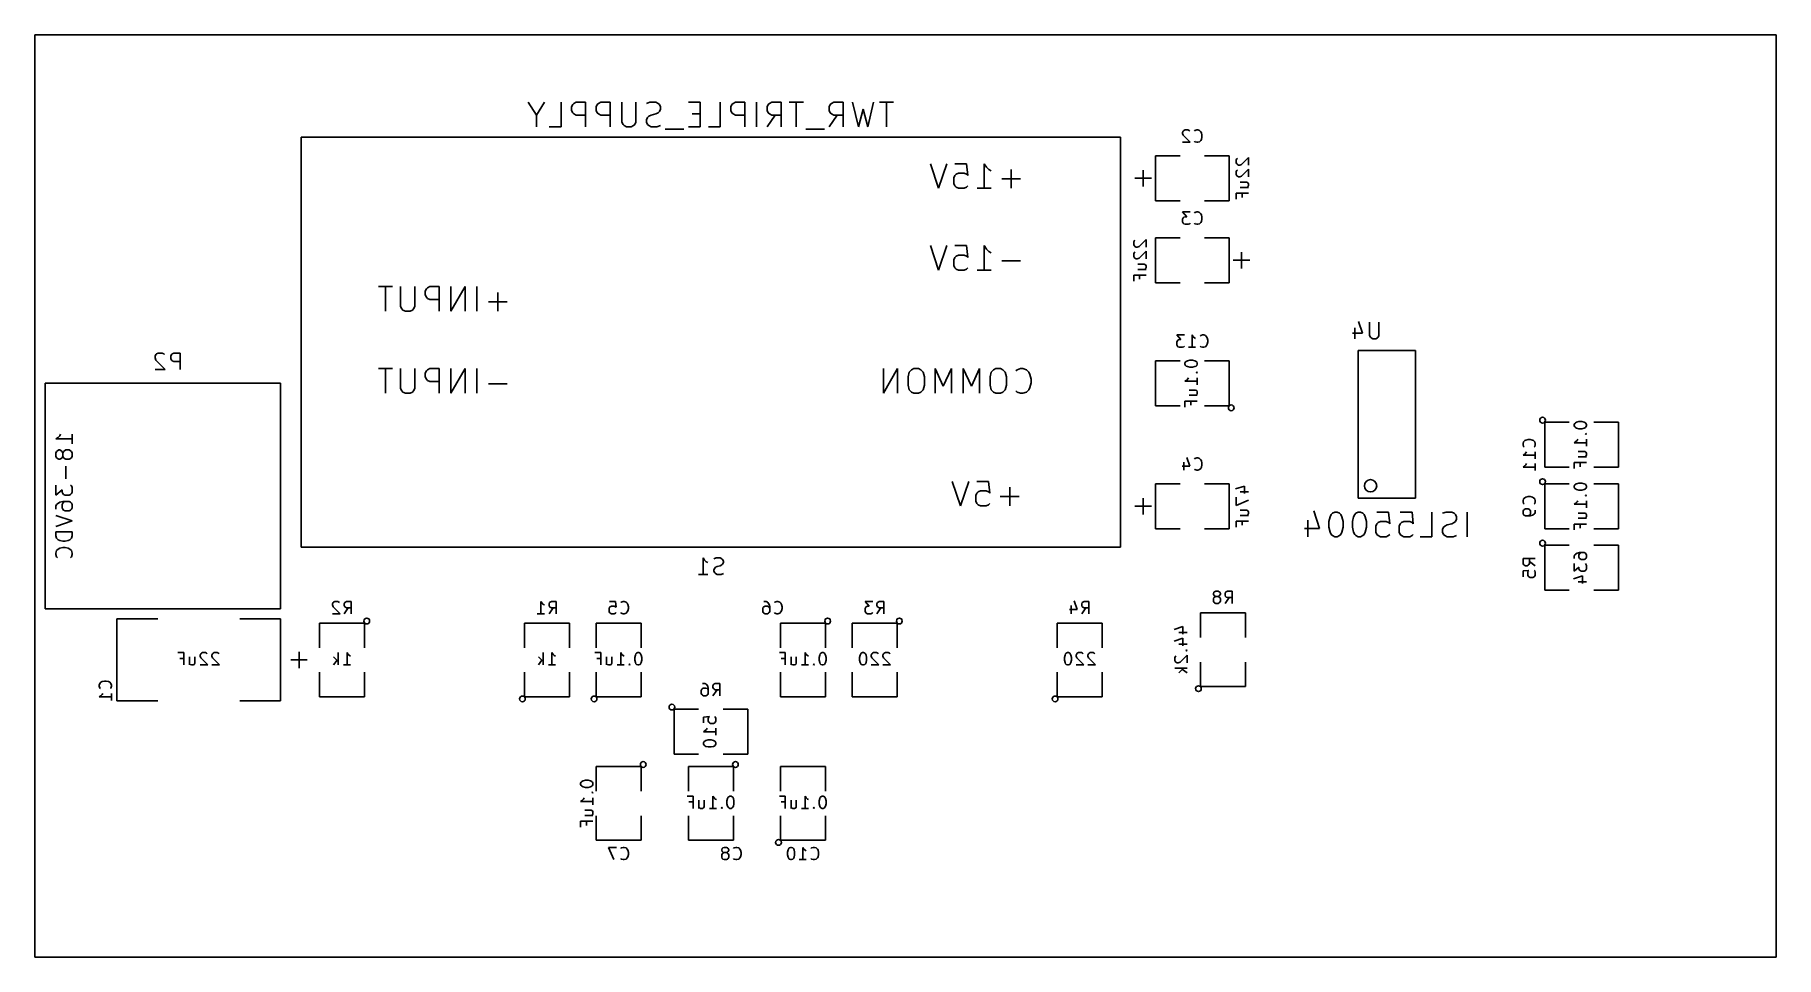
# Model space of a CAD drawing. Header units: inches. Extents: x 0 to 4.25, y 0 to 2.25.
import ezdxf

# ---------------------------------------------------------------- set-up
doc = ezdxf.new("R2010")
doc.units = ezdxf.units.IN
doc.layers.add('BLACK', color=1, linetype='CONTINUOUS')

msp = doc.modelspace()

# ---------------------------------------------------------------- linework, layer by layer
at = {"layer": 'BLACK'}
for p, q in [((0, 2.25), (0, 0)), ((4.25, 2.25), (0, 2.25)), ((4.25, 0), (4.25, 2.25)), ((1.2242, 2.0543), (1.2042, 2.0857)), ((1.2442, 2.0857), (1.2242, 2.0543)), ((1.2842, 2.0257), (1.2842, 2.0857)), ((1.3156, 2.0829), (1.3128, 2.08)), ((1.3214, 2.0857), (1.3156, 2.0829)), ((1.3442, 2.0857), (1.3214, 2.0857)), ((1.3442, 2.0257), (1.3442, 2.0857)), ((1.3756, 2.0829), (1.3728, 2.08)), ((1.3814, 2.0857), (1.3756, 2.0829)), ((1.4042, 2.0857), (1.3814, 2.0857)), ((1.4042, 2.0257), (1.4042, 2.0857)), ((1.4328, 2.0371), (1.4328, 2.0857)), ((1.4671, 2.0857), (1.4671, 2.0371)), ((1.5014, 2.0857), (1.4928, 2.0829)), ((1.5156, 2.0857), (1.5014, 2.0857)), ((1.5214, 2.0829), (1.5156, 2.0857)), ((1.5242, 2.08), (1.5214, 2.0829)), ((1.6242, 2.0857), (1.5956, 2.0857)), ((1.6242, 2.0257), (1.6242, 2.0857)), ((1.6728, 2.0257), (1.6728, 2.0857)), ((1.7042, 2.0829), (1.7014, 2.08)), ((1.71, 2.0857), (1.7042, 2.0829)), ((1.7328, 2.0857), (1.71, 2.0857)), ((1.7328, 2.0257), (1.7328, 2.0857)), ((1.7614, 2.0257), (1.7614, 2.0857)), ((1.7928, 2.0829), (1.79, 2.08)), ((1.7986, 2.0857), (1.7928, 2.0829)), ((1.8214, 2.0857), (1.7986, 2.0857)), ((1.8214, 2.0257), (1.8214, 2.0857)), ((1.8757, 2.0857), (1.8414, 2.0857)), ((1.8585, 2.0257), (1.8585, 2.0857)), ((1.9442, 2.0829), (1.9414, 2.08)), ((1.95, 2.0857), (1.9442, 2.0829)), ((1.9728, 2.0857), (1.95, 2.0857)), ((1.9728, 2.0257), (1.9728, 2.0857)), ((2.01, 2.0257), (1.9957, 2.0857)), ((2.0471, 2.0857), (2.0328, 2.0257)), ((2.0957, 2.0857), (2.0614, 2.0857)), ((2.0785, 2.0257), (2.0785, 2.0857)), ((1.2242, 2.0543), (1.2242, 2.0257)), ((1.3128, 2.08), (1.3099, 2.0743)), ((1.3099, 2.0743), (1.3099, 2.0657)), ((1.3099, 2.0657), (1.3128, 2.06)), ((1.3128, 2.06), (1.3156, 2.0571)), ((1.3156, 2.0571), (1.3214, 2.0543)), ((1.3214, 2.0543), (1.3442, 2.0543)), ((1.3728, 2.08), (1.3699, 2.0743)), ((1.3699, 2.0743), (1.3699, 2.0657)), ((1.3699, 2.0657), (1.3728, 2.06)), ((1.3728, 2.06), (1.3756, 2.0571)), ((1.3756, 2.0571), (1.3814, 2.0543)), ((1.3814, 2.0543), (1.4042, 2.0543)), ((1.4928, 2.0429), (1.4956, 2.0486)), ((1.4928, 2.0371), (1.4928, 2.0429)), ((1.4956, 2.0486), (1.4985, 2.0514)), ((1.4985, 2.0514), (1.5042, 2.0543)), ((1.5042, 2.0543), (1.5156, 2.0571)), ((1.5156, 2.0571), (1.5214, 2.06)), ((1.5214, 2.06), (1.5242, 2.0629)), ((1.5271, 2.0743), (1.5242, 2.08)), ((1.5242, 2.0629), (1.5271, 2.0686)), ((1.5271, 2.0686), (1.5271, 2.0743)), ((1.6242, 2.0571), (1.6042, 2.0571)), ((1.7014, 2.08), (1.6985, 2.0743)), ((1.6985, 2.0743), (1.6985, 2.0657)), ((1.6985, 2.0657), (1.7014, 2.06)), ((1.7014, 2.06), (1.7042, 2.0571)), ((1.7042, 2.0571), (1.71, 2.0543)), ((1.71, 2.0543), (1.7328, 2.0543)), ((1.79, 2.08), (1.7871, 2.0743)), ((1.7871, 2.0743), (1.7871, 2.0657)), ((1.7871, 2.0657), (1.79, 2.06)), ((1.7871, 2.0257), (1.8071, 2.0543)), ((1.79, 2.06), (1.7928, 2.0571)), ((1.7928, 2.0571), (1.7986, 2.0543)), ((1.7986, 2.0543), (1.8214, 2.0543)), ((1.9414, 2.08), (1.9385, 2.0743)), ((1.9385, 2.0743), (1.9385, 2.0657)), ((1.9385, 2.0657), (1.9414, 2.06)), ((1.9385, 2.0257), (1.9585, 2.0543)), ((1.9414, 2.06), (1.9442, 2.0571)), ((1.9442, 2.0571), (1.95, 2.0543)), ((1.95, 2.0543), (1.9728, 2.0543)), ((2.0214, 2.0686), (2.01, 2.0257)), ((2.0328, 2.0257), (2.0214, 2.0686)), ((0.65, 1), (0.65, 2)), ((0.65, 2), (2.65, 2)), ((1.2556, 2.0257), (1.2842, 2.0257)), ((1.4357, 2.0314), (1.4328, 2.0371)), ((1.4385, 2.0286), (1.4357, 2.0314)), ((1.4443, 2.0257), (1.4385, 2.0286)), ((1.4557, 2.0257), (1.4443, 2.0257)), ((1.4614, 2.0286), (1.4557, 2.0257)), ((1.4643, 2.0314), (1.4614, 2.0286)), ((1.4671, 2.0371), (1.4643, 2.0314)), ((1.4956, 2.0314), (1.4928, 2.0371)), ((1.4985, 2.0286), (1.4956, 2.0314)), ((1.5042, 2.0257), (1.4985, 2.0286)), ((1.5185, 2.0257), (1.5042, 2.0257)), ((1.5271, 2.0286), (1.5185, 2.0257)), ((1.5842, 2.02), (1.5385, 2.02)), ((1.5956, 2.0257), (1.6242, 2.0257)), ((1.6442, 2.0257), (1.6728, 2.0257)), ((1.9271, 2.02), (1.8814, 2.02)), ((2.65, 2), (2.65, 1)), ((2.8029, 2.015), (2.8014, 2.0121)), ((2.8014, 2.0121), (2.8014, 2.0093)), ((2.8014, 2.0093), (2.8029, 2.005)), ((2.8043, 2.0164), (2.8029, 2.015)), ((2.8029, 2.005), (2.82, 1.9879)), ((2.8072, 2.0179), (2.8043, 2.0164)), ((2.8143, 2.0179), (2.8072, 2.0179)), ((2.8172, 2.0164), (2.8143, 2.0179)), ((2.8186, 2.015), (2.8172, 2.0164)), ((2.8314, 2.0164), (2.83, 2.015)), ((2.8357, 2.0179), (2.8314, 2.0164)), ((2.8386, 2.0179), (2.8357, 2.0179)), ((2.8429, 2.0164), (2.8386, 2.0179)), ((2.8457, 2.0136), (2.8429, 2.0164)), ((2.8472, 2.0107), (2.8457, 2.0136)), ((2.8486, 2.005), (2.8472, 2.0107)), ((2.8472, 1.995), (2.8486, 2.0007)), ((2.8486, 2.0007), (2.8486, 2.005)), ((2.735, 1.845), (2.735, 1.955)), ((2.735, 1.955), (2.795, 1.955)), ((2.82, 1.9879), (2.8014, 1.9879)), ((2.83, 1.9907), (2.8314, 1.9893)), ((2.8314, 1.9893), (2.8357, 1.9879)), ((2.8357, 1.9879), (2.8386, 1.9879)), ((2.8386, 1.9879), (2.8429, 1.9893)), ((2.8429, 1.9893), (2.8457, 1.9921)), ((2.8457, 1.9921), (2.8472, 1.995)), ((2.855, 1.955), (2.915, 1.955)), ((2.915, 1.955), (2.915, 1.845)), ((2.2057, 1.8757), (2.1857, 1.9357)), ((2.2257, 1.9357), (2.2057, 1.8757)), ((2.2456, 1.9357), (2.2742, 1.9357)), ((2.2542, 1.9129), (2.2485, 1.91)), ((2.2685, 1.9129), (2.2542, 1.9129)), ((2.2742, 1.91), (2.2685, 1.9129)), ((2.2742, 1.9357), (2.2771, 1.9071)), ((2.317, 1.8757), (2.317, 1.9357)), ((2.317, 1.9357), (2.3227, 1.9271)), ((2.3227, 1.9271), (2.3285, 1.9214)), ((2.3285, 1.9214), (2.3342, 1.9186)), ((2.3828, 1.8757), (2.3828, 1.9214)), ((2.705, 1.92), (2.705, 1.88)), ((2.9336, 1.9479), (2.9321, 1.945)), ((2.9321, 1.945), (2.9321, 1.9379)), ((2.9321, 1.9379), (2.9336, 1.935)), ((2.9336, 1.9193), (2.9321, 1.9164)), ((2.9321, 1.9164), (2.9321, 1.9093)), ((2.935, 1.9493), (2.9336, 1.9479)), ((2.9336, 1.935), (2.935, 1.9336)), ((2.935, 1.9207), (2.9336, 1.9193)), ((2.935, 1.9336), (2.9379, 1.9321)), ((2.9379, 1.9321), (2.9407, 1.9321)), ((2.9407, 1.9321), (2.945, 1.9336)), ((2.945, 1.9336), (2.9621, 1.9507)), ((2.945, 1.905), (2.9621, 1.9221)), ((2.9621, 1.9507), (2.9621, 1.9321)), ((2.9621, 1.9221), (2.9621, 1.9035)), ((2.2456, 1.9071), (2.2428, 1.9014)), ((2.2428, 1.9014), (2.2428, 1.8871)), ((2.2428, 1.8871), (2.2456, 1.8814)), ((2.2485, 1.91), (2.2456, 1.9071)), ((2.2456, 1.8814), (2.2485, 1.8786)), ((2.2485, 1.8786), (2.2542, 1.8757)), ((2.2542, 1.8757), (2.2685, 1.8757)), ((2.2685, 1.8757), (2.2742, 1.8786)), ((2.2771, 1.9071), (2.2742, 1.91)), ((2.2742, 1.8786), (2.2771, 1.8814)), ((2.2999, 1.8757), (2.3342, 1.8757)), ((2.4056, 1.8986), (2.3599, 1.8986)), ((2.725, 1.9), (2.685, 1.9)), ((2.9321, 1.9093), (2.9336, 1.9064)), ((2.9336, 1.9064), (2.935, 1.905)), ((2.935, 1.905), (2.9379, 1.9035)), ((2.9379, 1.9035), (2.9407, 1.9035)), ((2.9407, 1.9035), (2.945, 1.905)), ((2.9421, 1.8907), (2.9579, 1.8907)), ((2.9421, 1.8778), (2.9621, 1.8778)), ((2.9579, 1.8907), (2.9607, 1.8892)), ((2.9607, 1.8792), (2.9593, 1.8778)), ((2.9607, 1.8892), (2.9621, 1.8864)), ((2.9621, 1.8821), (2.9607, 1.8792)), ((2.9621, 1.8864), (2.9621, 1.8821)), ((2.795, 1.845), (2.735, 1.845)), ((2.915, 1.845), (2.855, 1.845)), ((2.9621, 1.8636), (2.9321, 1.8636)), ((2.9321, 1.8636), (2.9321, 1.8493)), ((2.9464, 1.8536), (2.9464, 1.8636)), ((2.82, 1.8179), (2.8014, 1.8179)), ((2.8014, 1.8179), (2.8114, 1.8064)), ((2.8029, 1.8036), (2.8014, 1.8007)), ((2.8014, 1.8007), (2.8014, 1.7936)), ((2.8014, 1.7936), (2.8029, 1.7907)), ((2.8043, 1.805), (2.8029, 1.8036)), ((2.8029, 1.7907), (2.8043, 1.7893)), ((2.8072, 1.8064), (2.8043, 1.805)), ((2.8043, 1.7893), (2.8072, 1.7879)), ((2.8114, 1.8064), (2.8072, 1.8064)), ((2.8072, 1.7879), (2.8157, 1.7879)), ((2.8157, 1.7879), (2.8186, 1.7893)), ((2.8186, 1.7893), (2.82, 1.7907)), ((2.8314, 1.8164), (2.83, 1.815)), ((2.83, 1.7907), (2.8314, 1.7893)), ((2.8357, 1.8179), (2.8314, 1.8164)), ((2.8314, 1.7893), (2.8357, 1.7879)), ((2.8386, 1.8179), (2.8357, 1.8179)), ((2.8357, 1.7879), (2.8386, 1.7879)), ((2.8429, 1.8164), (2.8386, 1.8179)), ((2.8386, 1.7879), (2.8429, 1.7893)), ((2.8457, 1.8136), (2.8429, 1.8164)), ((2.8429, 1.7893), (2.8457, 1.7921)), ((2.8472, 1.8107), (2.8457, 1.8136)), ((2.8457, 1.7921), (2.8472, 1.795)), ((2.8486, 1.805), (2.8472, 1.8107)), ((2.8472, 1.795), (2.8486, 1.8007)), ((2.8486, 1.8007), (2.8486, 1.805)), ((2.6836, 1.7479), (2.6821, 1.745)), ((2.6821, 1.745), (2.6821, 1.7379)), ((2.685, 1.7493), (2.6836, 1.7479)), ((2.695, 1.7336), (2.7121, 1.7507)), ((2.7121, 1.7507), (2.7121, 1.7321)), ((2.735, 1.645), (2.735, 1.755)), ((2.735, 1.755), (2.795, 1.755)), ((2.855, 1.755), (2.915, 1.755)), ((2.915, 1.755), (2.915, 1.645)), ((2.2057, 1.6757), (2.1857, 1.7357)), ((2.2257, 1.7357), (2.2057, 1.6757)), ((2.2456, 1.7071), (2.2428, 1.7014)), ((2.2428, 1.7014), (2.2428, 1.6871)), ((2.2456, 1.7357), (2.2742, 1.7357)), ((2.2485, 1.71), (2.2456, 1.7071)), ((2.2542, 1.7129), (2.2485, 1.71)), ((2.2685, 1.7129), (2.2542, 1.7129)), ((2.2742, 1.71), (2.2685, 1.7129)), ((2.2742, 1.7357), (2.2771, 1.7071)), ((2.2771, 1.7071), (2.2742, 1.71)), ((2.317, 1.6757), (2.317, 1.7357)), ((2.317, 1.7357), (2.3227, 1.7271)), ((2.3227, 1.7271), (2.3285, 1.7214)), ((2.3285, 1.7214), (2.3342, 1.7186)), ((2.6821, 1.7379), (2.6836, 1.735)), ((2.6836, 1.7193), (2.6821, 1.7164)), ((2.6821, 1.7164), (2.6821, 1.7093)), ((2.6821, 1.7093), (2.6836, 1.7064)), ((2.6836, 1.735), (2.685, 1.7336)), ((2.685, 1.7207), (2.6836, 1.7193)), ((2.6836, 1.7064), (2.685, 1.705)), ((2.685, 1.7336), (2.6879, 1.7321)), ((2.685, 1.705), (2.6879, 1.7035)), ((2.6879, 1.7321), (2.6907, 1.7321)), ((2.6879, 1.7035), (2.6907, 1.7035)), ((2.6907, 1.7321), (2.695, 1.7336)), ((2.6907, 1.7035), (2.695, 1.705)), ((2.695, 1.705), (2.7121, 1.7221)), ((2.7121, 1.7221), (2.7121, 1.7035)), ((2.925, 1.7), (2.965, 1.7)), ((2.945, 1.68), (2.945, 1.72)), ((2.2428, 1.6871), (2.2456, 1.6814)), ((2.2456, 1.6814), (2.2485, 1.6786)), ((2.2485, 1.6786), (2.2542, 1.6757)), ((2.2542, 1.6757), (2.2685, 1.6757)), ((2.2685, 1.6757), (2.2742, 1.6786)), ((2.2742, 1.6786), (2.2771, 1.6814)), ((2.2999, 1.6757), (2.3342, 1.6757)), ((2.4056, 1.6986), (2.3599, 1.6986)), ((2.7121, 1.6636), (2.6821, 1.6636)), ((2.6821, 1.6636), (2.6821, 1.6493)), ((2.6921, 1.6907), (2.7079, 1.6907)), ((2.6921, 1.6778), (2.7121, 1.6778)), ((2.6964, 1.6536), (2.6964, 1.6636)), ((2.7079, 1.6907), (2.7107, 1.6892)), ((2.7107, 1.6792), (2.7093, 1.6778)), ((2.7107, 1.6892), (2.7121, 1.6864)), ((2.7121, 1.6821), (2.7107, 1.6792)), ((2.7121, 1.6864), (2.7121, 1.6821)), ((0.8728, 1.6357), (0.8385, 1.6357)), ((0.8556, 1.5757), (0.8556, 1.6357)), ((0.8928, 1.5871), (0.8928, 1.6357)), ((0.9271, 1.6357), (0.9271, 1.5871)), ((0.9557, 1.63), (0.9528, 1.6243)), ((0.9528, 1.6243), (0.9528, 1.6157)), ((0.9528, 1.6157), (0.9557, 1.61)), ((0.9585, 1.6329), (0.9557, 1.63)), ((0.9643, 1.6357), (0.9585, 1.6329)), ((0.9871, 1.6357), (0.9643, 1.6357)), ((0.9871, 1.5757), (0.9871, 1.6357)), ((1.05, 1.6357), (1.0157, 1.5757)), ((1.0157, 1.5757), (1.0157, 1.6357)), ((1.05, 1.5757), (1.05, 1.6357)), ((1.0786, 1.5757), (1.0786, 1.6357)), ((1.1301, 1.5757), (1.1301, 1.6214)), ((2.795, 1.645), (2.735, 1.645)), ((2.915, 1.645), (2.855, 1.645)), ((0.8957, 1.5814), (0.8928, 1.5871)), ((0.8985, 1.5786), (0.8957, 1.5814)), ((0.9043, 1.5757), (0.8985, 1.5786)), ((0.9157, 1.5757), (0.9043, 1.5757)), ((0.9214, 1.5786), (0.9157, 1.5757)), ((0.9243, 1.5814), (0.9214, 1.5786)), ((0.9271, 1.5871), (0.9243, 1.5814)), ((0.9557, 1.61), (0.9585, 1.6071)), ((0.9585, 1.6071), (0.9643, 1.6043)), ((0.9643, 1.6043), (0.9871, 1.6043)), ((1.1529, 1.5986), (1.1072, 1.5986)), ((3.2214, 1.5355), (3.2214, 1.5088)), ((3.231, 1.5507), (3.2405, 1.5221)), ((3.2576, 1.5164), (3.2576, 1.5488)), ((3.2805, 1.5488), (3.2805, 1.5164)), ((2.8057, 1.5179), (2.7871, 1.5179)), ((2.7871, 1.5179), (2.7971, 1.5064)), ((2.7886, 1.5036), (2.7871, 1.5007)), ((2.7871, 1.5007), (2.7871, 1.4936)), ((2.7871, 1.4936), (2.7886, 1.4907)), ((2.79, 1.505), (2.7886, 1.5036)), ((2.7886, 1.4907), (2.79, 1.4893)), ((2.7929, 1.5064), (2.79, 1.505)), ((2.79, 1.4893), (2.7929, 1.4879)), ((2.7971, 1.5064), (2.7929, 1.5064)), ((2.7929, 1.4879), (2.8014, 1.4879)), ((2.8014, 1.4879), (2.8043, 1.4893)), ((2.8043, 1.4893), (2.8057, 1.4907)), ((2.8157, 1.4879), (2.8329, 1.4879)), ((2.8243, 1.4879), (2.8243, 1.5179)), ((2.8243, 1.5179), (2.8272, 1.5136)), ((2.8272, 1.5136), (2.83, 1.5107)), ((2.83, 1.5107), (2.8329, 1.5093)), ((2.8457, 1.5164), (2.8443, 1.515)), ((2.8443, 1.4907), (2.8457, 1.4893)), ((2.85, 1.5179), (2.8457, 1.5164)), ((2.8457, 1.4893), (2.85, 1.4879)), ((2.8529, 1.5179), (2.85, 1.5179)), ((2.85, 1.4879), (2.8529, 1.4879)), ((2.8572, 1.5164), (2.8529, 1.5179)), ((2.8529, 1.4879), (2.8572, 1.4893)), ((2.86, 1.5136), (2.8572, 1.5164)), ((2.8572, 1.4893), (2.86, 1.4921)), ((2.8615, 1.5107), (2.86, 1.5136)), ((2.86, 1.4921), (2.8615, 1.495)), ((2.8629, 1.505), (2.8615, 1.5107)), ((2.8615, 1.495), (2.8629, 1.5007)), ((2.8629, 1.5007), (2.8629, 1.505)), ((3.2405, 1.5221), (3.2157, 1.5221)), ((3.2595, 1.5126), (3.2576, 1.5164)), ((3.2614, 1.5107), (3.2595, 1.5126)), ((3.2652, 1.5088), (3.2614, 1.5107)), ((3.2729, 1.5088), (3.2652, 1.5088)), ((3.2767, 1.5107), (3.2729, 1.5088)), ((3.2786, 1.5126), (3.2767, 1.5107)), ((3.2805, 1.5164), (3.2786, 1.5126)), ((0.2954, 1.47), (0.2935, 1.4662)), ((0.2935, 1.4662), (0.2935, 1.4624)), ((0.2935, 1.4624), (0.2954, 1.4567)), ((0.2973, 1.4719), (0.2954, 1.47)), ((0.2954, 1.4567), (0.3183, 1.4338)), ((0.3011, 1.4738), (0.2973, 1.4719)), ((0.3107, 1.4738), (0.3011, 1.4738)), ((0.3145, 1.4719), (0.3107, 1.4738)), ((0.3164, 1.47), (0.3145, 1.4719)), ((0.3335, 1.47), (0.3316, 1.4662)), ((0.3316, 1.4662), (0.3316, 1.4605)), ((0.3316, 1.4605), (0.3335, 1.4567)), ((0.3354, 1.4719), (0.3335, 1.47)), ((0.3335, 1.4567), (0.3354, 1.4548)), ((0.3392, 1.4738), (0.3354, 1.4719)), ((0.3354, 1.4548), (0.3392, 1.4529)), ((0.3545, 1.4738), (0.3392, 1.4738)), ((0.3392, 1.4529), (0.3545, 1.4529)), ((0.3545, 1.4338), (0.3545, 1.4738)), ((2.735, 1.345), (2.735, 1.455)), ((2.735, 1.455), (2.795, 1.455)), ((2.8086, 1.4521), (2.8071, 1.4492)), ((2.8071, 1.4492), (2.8071, 1.4464)), ((2.8071, 1.4464), (2.8086, 1.4435)), ((2.81, 1.4535), (2.8086, 1.4521)), ((2.8129, 1.455), (2.81, 1.4535)), ((2.8186, 1.4564), (2.8129, 1.455)), ((2.8257, 1.4564), (2.8186, 1.4564)), ((2.8314, 1.455), (2.8257, 1.4564)), ((2.8343, 1.4535), (2.8314, 1.455)), ((2.8357, 1.4521), (2.8343, 1.4535)), ((2.8371, 1.4492), (2.8357, 1.4521)), ((2.8357, 1.4435), (2.8371, 1.4464)), ((2.8371, 1.4464), (2.8371, 1.4492)), ((2.855, 1.455), (2.915, 1.455)), ((2.915, 1.455), (2.915, 1.345)), ((3.23, 1.12), (3.23, 1.48)), ((3.23, 1.48), (3.37, 1.48)), ((3.37, 1.48), (3.37, 1.12)), ((0.3183, 1.4338), (0.2935, 1.4338)), ((0.8728, 1.4357), (0.8385, 1.4357)), ((0.8556, 1.3757), (0.8556, 1.4357)), ((0.8928, 1.3871), (0.8928, 1.4357)), ((0.9271, 1.4357), (0.9271, 1.3871)), ((0.9557, 1.43), (0.9528, 1.4243)), ((0.9528, 1.4243), (0.9528, 1.4157)), ((0.9528, 1.4157), (0.9557, 1.41)), ((0.9585, 1.4329), (0.9557, 1.43)), ((0.9557, 1.41), (0.9585, 1.4071)), ((0.9643, 1.4357), (0.9585, 1.4329)), ((0.9585, 1.4071), (0.9643, 1.4043)), ((0.9871, 1.4357), (0.9643, 1.4357)), ((0.9643, 1.4043), (0.9871, 1.4043)), ((0.9871, 1.3757), (0.9871, 1.4357)), ((1.05, 1.4357), (1.0157, 1.3757)), ((1.0157, 1.3757), (1.0157, 1.4357)), ((1.05, 1.3757), (1.05, 1.4357)), ((1.0786, 1.3757), (1.0786, 1.4357)), ((2.1056, 1.4357), (2.0713, 1.3757)), ((2.0713, 1.3757), (2.0713, 1.4357)), ((2.1056, 1.3757), (2.1056, 1.4357)), ((2.1342, 1.4271), (2.1314, 1.4157)), ((2.1314, 1.4157), (2.1314, 1.3957)), ((2.1399, 1.4329), (2.1342, 1.4271)), ((2.1457, 1.4357), (2.1399, 1.4329)), ((2.1571, 1.4357), (2.1457, 1.4357)), ((2.1628, 1.4329), (2.1571, 1.4357)), ((2.1685, 1.4271), (2.1628, 1.4329)), ((2.1714, 1.4157), (2.1685, 1.4271)), ((2.1714, 1.3957), (2.1714, 1.4157)), ((2.2171, 1.3929), (2.1971, 1.4357)), ((2.1971, 1.4357), (2.1971, 1.3757)), ((2.2371, 1.4357), (2.2171, 1.3929)), ((2.2371, 1.3757), (2.2371, 1.4357)), ((2.2857, 1.3929), (2.2657, 1.4357)), ((2.2657, 1.4357), (2.2657, 1.3757)), ((2.3057, 1.4357), (2.2857, 1.3929)), ((2.3057, 1.3757), (2.3057, 1.4357)), ((2.3343, 1.4271), (2.3315, 1.4157)), ((2.3315, 1.4157), (2.3315, 1.3957)), ((2.34, 1.4329), (2.3343, 1.4271)), ((2.3458, 1.4357), (2.34, 1.4329)), ((2.3572, 1.4357), (2.3458, 1.4357)), ((2.3629, 1.4329), (2.3572, 1.4357)), ((2.3686, 1.4271), (2.3629, 1.4329)), ((2.3715, 1.4157), (2.3686, 1.4271)), ((2.3715, 1.3957), (2.3715, 1.4157)), ((2.3972, 1.4329), (2.3943, 1.43)), ((2.4058, 1.4357), (2.3972, 1.4329)), ((2.4115, 1.4357), (2.4058, 1.4357)), ((2.42, 1.4329), (2.4115, 1.4357)), ((2.4258, 1.4271), (2.42, 1.4329)), ((2.4286, 1.4214), (2.4258, 1.4271)), ((2.4315, 1.41), (2.4286, 1.4214)), ((2.4315, 1.4014), (2.4315, 1.41)), ((2.8071, 1.4049), (2.8114, 1.4078)), ((2.8371, 1.4049), (2.8071, 1.4049)), ((2.8086, 1.4435), (2.81, 1.4421)), ((2.81, 1.4421), (2.8129, 1.4407)), ((2.8114, 1.4078), (2.8143, 1.4106)), ((2.8129, 1.4407), (2.8186, 1.4392)), ((2.8143, 1.4106), (2.8157, 1.4135)), ((2.8186, 1.4392), (2.8257, 1.4392)), ((2.8257, 1.4392), (2.8314, 1.4407)), ((2.8314, 1.4407), (2.8343, 1.4421)), ((2.8343, 1.4421), (2.8357, 1.4435)), ((2.8357, 1.4278), (2.8343, 1.4264)), ((2.8343, 1.4264), (2.8357, 1.4249)), ((2.8343, 1.4264), (2.8371, 1.4264)), ((2.8371, 1.4264), (2.8357, 1.4278)), ((2.8357, 1.4249), (2.8371, 1.4264)), ((2.8371, 1.3963), (2.8371, 1.4135)), ((0.025, 1.4), (0.025, 0.85)), ((0.6, 1.4), (0.025, 1.4)), ((0.6, 0.85), (0.6, 1.4)), ((0.8957, 1.3814), (0.8928, 1.3871)), ((0.8985, 1.3786), (0.8957, 1.3814)), ((0.9043, 1.3757), (0.8985, 1.3786)), ((0.9157, 1.3757), (0.9043, 1.3757)), ((0.9214, 1.3786), (0.9157, 1.3757)), ((0.9243, 1.3814), (0.9214, 1.3786)), ((0.9271, 1.3871), (0.9243, 1.3814)), ((1.1529, 1.3986), (1.1072, 1.3986)), ((2.1314, 1.3957), (2.1342, 1.3843)), ((2.1342, 1.3843), (2.1399, 1.3786)), ((2.1399, 1.3786), (2.1457, 1.3757)), ((2.1457, 1.3757), (2.1571, 1.3757)), ((2.1571, 1.3757), (2.1628, 1.3786)), ((2.1628, 1.3786), (2.1685, 1.3843)), ((2.1685, 1.3843), (2.1714, 1.3957)), ((2.3315, 1.3957), (2.3343, 1.3843)), ((2.3343, 1.3843), (2.34, 1.3786)), ((2.34, 1.3786), (2.3458, 1.3757)), ((2.3458, 1.3757), (2.3572, 1.3757)), ((2.3572, 1.3757), (2.3629, 1.3786)), ((2.3629, 1.3786), (2.3686, 1.3843)), ((2.3686, 1.3843), (2.3715, 1.3957)), ((2.3943, 1.3814), (2.3972, 1.3786)), ((2.3972, 1.3786), (2.4058, 1.3757)), ((2.4058, 1.3757), (2.4115, 1.3757)), ((2.4115, 1.3757), (2.42, 1.3786)), ((2.42, 1.3786), (2.4258, 1.3843)), ((2.4258, 1.3843), (2.4286, 1.39)), ((2.4286, 1.39), (2.4315, 1.4014)), ((2.8171, 1.3835), (2.8329, 1.3835)), ((2.8171, 1.3706), (2.8371, 1.3706)), ((2.8329, 1.3835), (2.8357, 1.382)), ((2.8357, 1.372), (2.8343, 1.3706)), ((2.8357, 1.382), (2.8371, 1.3792)), ((2.8371, 1.3749), (2.8357, 1.372)), ((2.8371, 1.3792), (2.8371, 1.3749)), ((2.795, 1.345), (2.735, 1.345)), ((2.8371, 1.3564), (2.8071, 1.3564)), ((2.8071, 1.3564), (2.8071, 1.3421)), ((2.8214, 1.3464), (2.8214, 1.3564)), ((2.915, 1.345), (2.855, 1.345)), ((0.0607, 1.2717), (0.0626, 1.2755)), ((0.0912, 1.2526), (0.0912, 1.2755)), ((3.685, 1.195), (3.685, 1.305)), ((3.685, 1.305), (3.745, 1.305)), ((3.7586, 1.3021), (3.7571, 1.2992)), ((3.7571, 1.2992), (3.7571, 1.2964)), ((3.7571, 1.2964), (3.7586, 1.2935)), ((3.76, 1.3035), (3.7586, 1.3021)), ((3.7586, 1.2935), (3.76, 1.2921)), ((3.7629, 1.305), (3.76, 1.3035)), ((3.76, 1.2921), (3.7629, 1.2907)), ((3.7686, 1.3064), (3.7629, 1.305)), ((3.7629, 1.2907), (3.7686, 1.2892)), ((3.7757, 1.3064), (3.7686, 1.3064)), ((3.7686, 1.2892), (3.7757, 1.2892)), ((3.7814, 1.305), (3.7757, 1.3064)), ((3.7757, 1.2892), (3.7814, 1.2907)), ((3.7843, 1.3035), (3.7814, 1.305)), ((3.7814, 1.2907), (3.7843, 1.2921)), ((3.7857, 1.3021), (3.7843, 1.3035)), ((3.7843, 1.2921), (3.7857, 1.2935)), ((3.7857, 1.2778), (3.7843, 1.2764)), ((3.7843, 1.2764), (3.7857, 1.2749)), ((3.7843, 1.2764), (3.7871, 1.2764)), ((3.7871, 1.2992), (3.7857, 1.3021)), ((3.7857, 1.2935), (3.7871, 1.2964)), ((3.7871, 1.2764), (3.7857, 1.2778)), ((3.7857, 1.2749), (3.7871, 1.2764)), ((3.7871, 1.2964), (3.7871, 1.2992)), ((3.805, 1.305), (3.865, 1.305)), ((3.865, 1.305), (3.865, 1.195)), ((0.0512, 1.2641), (0.0569, 1.2679)), ((0.0912, 1.2641), (0.0512, 1.2641)), ((0.0531, 1.2336), (0.0512, 1.2298)), ((0.055, 1.2355), (0.0531, 1.2336)), ((0.0588, 1.2374), (0.055, 1.2355)), ((0.0569, 1.2679), (0.0607, 1.2717)), ((0.0607, 1.2374), (0.0588, 1.2374)), ((0.0645, 1.2355), (0.0607, 1.2374)), ((0.0664, 1.2336), (0.0645, 1.2355)), ((0.0683, 1.2298), (0.0664, 1.2336)), ((0.0683, 1.2298), (0.0702, 1.2336)), ((0.0702, 1.2336), (0.0721, 1.2355)), ((0.0721, 1.2355), (0.076, 1.2374)), ((0.076, 1.2374), (0.0836, 1.2374)), ((0.0836, 1.2374), (0.0874, 1.2355)), ((0.0874, 1.2355), (0.0893, 1.2336)), ((0.0893, 1.2336), (0.0912, 1.2298)), ((3.6336, 1.2572), (3.6321, 1.2529)), ((3.6321, 1.2529), (3.6321, 1.25)), ((3.6321, 1.25), (3.6336, 1.2457)), ((3.6364, 1.26), (3.6336, 1.2572)), ((3.6336, 1.2457), (3.635, 1.2443)), ((3.6393, 1.2615), (3.6364, 1.26)), ((3.645, 1.2629), (3.6393, 1.2615)), ((3.6393, 1.23), (3.6407, 1.2329)), ((3.6493, 1.2629), (3.645, 1.2629)), ((3.655, 1.2615), (3.6493, 1.2629)), ((3.6579, 1.26), (3.655, 1.2615)), ((3.6607, 1.2572), (3.6579, 1.26)), ((3.6593, 1.2443), (3.6607, 1.2457)), ((3.6621, 1.2529), (3.6607, 1.2572)), ((3.6607, 1.2457), (3.6621, 1.25)), ((3.6621, 1.25), (3.6621, 1.2529)), ((3.6621, 1.2157), (3.6621, 1.2329)), ((3.7571, 1.2549), (3.7614, 1.2578)), ((3.7871, 1.2549), (3.7571, 1.2549)), ((3.7614, 1.2578), (3.7643, 1.2606)), ((3.7643, 1.2606), (3.7657, 1.2635)), ((3.7671, 1.2335), (3.7829, 1.2335)), ((3.7829, 1.2335), (3.7857, 1.232)), ((3.7871, 1.2463), (3.7871, 1.2635)), ((0.0512, 1.2298), (0.0512, 1.2221)), ((0.0512, 1.2221), (0.0531, 1.2183)), ((0.0531, 1.2183), (0.055, 1.2164)), ((0.055, 1.2164), (0.0588, 1.2145)), ((0.0588, 1.2145), (0.0607, 1.2145)), ((0.0607, 1.2145), (0.0645, 1.2164)), ((0.0645, 1.2164), (0.0664, 1.2183)), ((0.0664, 1.2183), (0.0683, 1.2221)), ((0.0683, 1.2221), (0.0683, 1.2298)), ((0.0702, 1.2183), (0.0683, 1.2221)), ((0.0721, 1.2164), (0.0702, 1.2183)), ((0.076, 1.2145), (0.0721, 1.2164)), ((0.0836, 1.2145), (0.076, 1.2145)), ((0.076, 1.1974), (0.076, 1.1669)), ((0.0874, 1.2164), (0.0836, 1.2145)), ((0.0893, 1.2183), (0.0874, 1.2164)), ((0.0912, 1.2221), (0.0893, 1.2183)), ((0.0912, 1.2298), (0.0912, 1.2221)), ((2.8186, 1.1979), (2.8, 1.1979)), ((2.8043, 1.2079), (2.8043, 1.1879)), ((2.8114, 1.2193), (2.8186, 1.1979)), ((2.8314, 1.2164), (2.83, 1.215)), ((2.83, 1.1907), (2.8314, 1.1893)), ((2.8357, 1.2179), (2.8314, 1.2164)), ((2.8386, 1.2179), (2.8357, 1.2179)), ((2.8429, 1.2164), (2.8386, 1.2179)), ((2.8457, 1.2136), (2.8429, 1.2164)), ((2.8429, 1.1893), (2.8457, 1.1921)), ((2.8472, 1.2107), (2.8457, 1.2136)), ((2.8457, 1.1921), (2.8472, 1.195)), ((2.8486, 1.205), (2.8472, 1.2107)), ((2.8472, 1.195), (2.8486, 1.2007)), ((2.8486, 1.2007), (2.8486, 1.205)), ((3.6321, 1.2243), (3.6364, 1.2272)), ((3.6621, 1.2243), (3.6321, 1.2243)), ((3.6321, 1.1957), (3.6364, 1.1986)), ((3.6621, 1.1957), (3.6321, 1.1957)), ((3.6364, 1.2272), (3.6393, 1.23)), ((3.6364, 1.1986), (3.6393, 1.2014)), ((3.6393, 1.2014), (3.6407, 1.2043)), ((3.6621, 1.1871), (3.6621, 1.2043)), ((3.745, 1.195), (3.685, 1.195)), ((3.7871, 1.2064), (3.7571, 1.2064)), ((3.7571, 1.2064), (3.7571, 1.1921)), ((3.7671, 1.2206), (3.7871, 1.2206)), ((3.7714, 1.1964), (3.7714, 1.2064)), ((3.7857, 1.222), (3.7843, 1.2206)), ((3.7857, 1.232), (3.7871, 1.2292)), ((3.7871, 1.2249), (3.7857, 1.222)), ((3.7871, 1.2292), (3.7871, 1.2249)), ((3.865, 1.195), (3.805, 1.195)), ((0.0512, 1.1517), (0.0512, 1.1269)), ((0.0893, 1.1498), (0.0874, 1.1517)), ((0.0912, 1.146), (0.0893, 1.1498)), ((2.2593, 1.1007), (2.2393, 1.1607)), ((2.2793, 1.1607), (2.2593, 1.1007)), ((2.2992, 1.1607), (2.3278, 1.1607)), ((2.3278, 1.1607), (2.3307, 1.1321)), ((2.735, 1.045), (2.735, 1.155)), ((2.735, 1.155), (2.795, 1.155)), ((2.8314, 1.1893), (2.8357, 1.1879)), ((2.8357, 1.1879), (2.8386, 1.1879)), ((2.8386, 1.1879), (2.8429, 1.1893)), ((2.855, 1.155), (2.915, 1.155)), ((2.915, 1.155), (2.915, 1.045)), ((2.9307, 1.1421), (2.9521, 1.1493)), ((2.9521, 1.1493), (2.9521, 1.1307)), ((3.685, 1.045), (3.685, 1.155)), ((3.685, 1.155), (3.745, 1.155)), ((3.7586, 1.1521), (3.7571, 1.1492)), ((3.7571, 1.1492), (3.7571, 1.1464)), ((3.76, 1.1535), (3.7586, 1.1521)), ((3.7629, 1.155), (3.76, 1.1535)), ((3.7686, 1.1564), (3.7629, 1.155)), ((3.7757, 1.1564), (3.7686, 1.1564)), ((3.7814, 1.155), (3.7757, 1.1564)), ((3.7843, 1.1535), (3.7814, 1.155)), ((3.7857, 1.1521), (3.7843, 1.1535)), ((3.7871, 1.1492), (3.7857, 1.1521)), ((3.7871, 1.1464), (3.7871, 1.1492)), ((3.805, 1.155), (3.865, 1.155)), ((3.865, 1.155), (3.865, 1.045)), ((0.0512, 1.1269), (0.0664, 1.1403)), ((0.0531, 1.1041), (0.055, 1.106)), ((0.055, 1.106), (0.0607, 1.1098)), ((0.0607, 1.1098), (0.0683, 1.1117)), ((0.0664, 1.1403), (0.0664, 1.1345)), ((0.0664, 1.1345), (0.0683, 1.1307)), ((0.0664, 1.1041), (0.0683, 1.1079)), ((0.0683, 1.1307), (0.0702, 1.1288)), ((0.0683, 1.1117), (0.0836, 1.1117)), ((0.0683, 1.1079), (0.0702, 1.1098)), ((0.0702, 1.1288), (0.074, 1.1269)), ((0.0702, 1.1098), (0.074, 1.1117)), ((0.074, 1.1269), (0.0836, 1.1269)), ((0.0836, 1.1269), (0.0874, 1.1288)), ((0.0836, 1.1117), (0.0874, 1.1098)), ((0.0874, 1.1288), (0.0893, 1.1307)), ((0.0874, 1.1098), (0.0893, 1.1079)), ((0.0893, 1.1307), (0.0912, 1.1345)), ((0.0893, 1.1079), (0.0912, 1.1041)), ((0.0912, 1.1345), (0.0912, 1.146)), ((2.2992, 1.1321), (2.2964, 1.1264)), ((2.2964, 1.1264), (2.2964, 1.1121)), ((2.2964, 1.1121), (2.2992, 1.1064)), ((2.3021, 1.135), (2.2992, 1.1321)), ((2.2992, 1.1064), (2.3021, 1.1036)), ((2.3078, 1.1379), (2.3021, 1.135)), ((2.3221, 1.1379), (2.3078, 1.1379)), ((2.3278, 1.135), (2.3221, 1.1379)), ((2.3307, 1.1321), (2.3278, 1.135)), ((2.3278, 1.1036), (2.3307, 1.1064)), ((2.4021, 1.1236), (2.3564, 1.1236)), ((2.3793, 1.1007), (2.3793, 1.1464)), ((2.705, 1.12), (2.705, 1.08)), ((2.9321, 1.1221), (2.9321, 1.1021)), ((2.9321, 1.1021), (2.9621, 1.115)), ((2.9421, 1.135), (2.9621, 1.135)), ((3.37, 1.12), (3.23, 1.12)), ((3.6336, 1.1179), (3.6321, 1.1136)), ((3.6321, 1.1136), (3.6321, 1.1107)), ((3.6321, 1.1107), (3.6336, 1.1064)), ((3.6364, 1.1207), (3.6336, 1.1179)), ((3.6336, 1.1064), (3.635, 1.105)), ((3.6393, 1.1222), (3.6364, 1.1207)), ((3.645, 1.1236), (3.6393, 1.1222)), ((3.6493, 1.1236), (3.645, 1.1236)), ((3.655, 1.1222), (3.6493, 1.1236)), ((3.6579, 1.1207), (3.655, 1.1222)), ((3.6607, 1.1179), (3.6579, 1.1207)), ((3.6593, 1.105), (3.6607, 1.1064)), ((3.6621, 1.1136), (3.6607, 1.1179)), ((3.6607, 1.1064), (3.6621, 1.1107)), ((3.6621, 1.1107), (3.6621, 1.1136)), ((3.7571, 1.1464), (3.7586, 1.1435)), ((3.7571, 1.1049), (3.7614, 1.1078)), ((3.7586, 1.1435), (3.76, 1.1421)), ((3.76, 1.1421), (3.7629, 1.1407)), ((3.7614, 1.1078), (3.7643, 1.1106)), ((3.7629, 1.1407), (3.7686, 1.1392)), ((3.7643, 1.1106), (3.7657, 1.1135)), ((3.7686, 1.1392), (3.7757, 1.1392)), ((3.7757, 1.1392), (3.7814, 1.1407)), ((3.7814, 1.1407), (3.7843, 1.1421)), ((3.7843, 1.1421), (3.7857, 1.1435)), ((3.7857, 1.1278), (3.7843, 1.1264)), ((3.7843, 1.1264), (3.7857, 1.1249)), ((3.7843, 1.1264), (3.7871, 1.1264)), ((3.7857, 1.1435), (3.7871, 1.1464)), ((3.7871, 1.1264), (3.7857, 1.1278)), ((3.7857, 1.1249), (3.7871, 1.1264)), ((3.7871, 1.0963), (3.7871, 1.1135)), ((0.0512, 1.1003), (0.0531, 1.1041)), ((0.0512, 1.0926), (0.0512, 1.1003)), ((0.0512, 1.0774), (0.0912, 1.0641)), ((0.0912, 1.0641), (0.0512, 1.0507)), ((0.0664, 1.0964), (0.0664, 1.1041)), ((0.0683, 1.0926), (0.0664, 1.0964)), ((0.0702, 1.0907), (0.0683, 1.0926)), ((0.074, 1.0888), (0.0702, 1.0907)), ((0.0836, 1.0888), (0.074, 1.0888)), ((0.0874, 1.0907), (0.0836, 1.0888)), ((0.0893, 1.0926), (0.0874, 1.0907)), ((0.0912, 1.0964), (0.0893, 1.0926)), ((0.0912, 1.1041), (0.0912, 1.0964)), ((2.3021, 1.1036), (2.3078, 1.1007)), ((2.3078, 1.1007), (2.3221, 1.1007)), ((2.3221, 1.1007), (2.3278, 1.1036)), ((2.725, 1.1), (2.685, 1.1)), ((2.9621, 1.0636), (2.9321, 1.0636)), ((2.9321, 1.0636), (2.9321, 1.0493)), ((2.9421, 1.0907), (2.9579, 1.0907)), ((2.9421, 1.0778), (2.9621, 1.0778)), ((2.9464, 1.0536), (2.9464, 1.0636)), ((2.9579, 1.0907), (2.9607, 1.0892)), ((2.9607, 1.0792), (2.9593, 1.0778)), ((2.9607, 1.0892), (2.9621, 1.0864)), ((2.9621, 1.0821), (2.9607, 1.0792)), ((2.9621, 1.0864), (2.9621, 1.0821)), ((3.1072, 1.0657), (3.1072, 1.0257)), ((3.1215, 1.0886), (3.1358, 1.0457)), ((3.1614, 1.0743), (3.1586, 1.0629)), ((3.1586, 1.0629), (3.1586, 1.0486)), ((3.1643, 1.08), (3.1614, 1.0743)), ((3.1672, 1.0829), (3.1643, 1.08)), ((3.1729, 1.0857), (3.1672, 1.0829)), ((3.1786, 1.0857), (3.1729, 1.0857)), ((3.1843, 1.0829), (3.1786, 1.0857)), ((3.1872, 1.08), (3.1843, 1.0829)), ((3.19, 1.0743), (3.1872, 1.08)), ((3.1929, 1.0629), (3.19, 1.0743)), ((3.1929, 1.0486), (3.1929, 1.0629)), ((3.2185, 1.0743), (3.2157, 1.0629)), ((3.2157, 1.0629), (3.2157, 1.0486)), ((3.2214, 1.08), (3.2185, 1.0743)), ((3.2243, 1.0829), (3.2214, 1.08)), ((3.23, 1.0857), (3.2243, 1.0829)), ((3.2357, 1.0857), (3.23, 1.0857)), ((3.2414, 1.0829), (3.2357, 1.0857)), ((3.2443, 1.08), (3.2414, 1.0829)), ((3.2471, 1.0743), (3.2443, 1.08)), ((3.25, 1.0629), (3.2471, 1.0743)), ((3.25, 1.0486), (3.25, 1.0629)), ((3.2756, 1.0857), (3.3042, 1.0857)), ((3.2842, 1.0629), (3.2785, 1.06)), ((3.2985, 1.0629), (3.2842, 1.0629)), ((3.3042, 1.06), (3.2985, 1.0629)), ((3.3042, 1.0857), (3.3071, 1.0571)), ((3.3327, 1.0857), (3.3613, 1.0857)), ((3.3413, 1.0629), (3.3356, 1.06)), ((3.3556, 1.0629), (3.3413, 1.0629)), ((3.3613, 1.06), (3.3556, 1.0629)), ((3.3613, 1.0857), (3.3642, 1.0571)), ((3.4099, 1.0257), (3.4099, 1.0857)), ((3.4442, 1.0857), (3.4356, 1.0829)), ((3.4584, 1.0857), (3.4442, 1.0857)), ((3.4642, 1.0829), (3.4584, 1.0857)), ((3.467, 1.08), (3.4642, 1.0829)), ((3.4642, 1.06), (3.467, 1.0629)), ((3.4699, 1.0743), (3.467, 1.08)), ((3.467, 1.0629), (3.4699, 1.0686)), ((3.4699, 1.0686), (3.4699, 1.0743)), ((3.4956, 1.0257), (3.4956, 1.0857)), ((3.6321, 1.0879), (3.6336, 1.0907)), ((3.6321, 1.0822), (3.6321, 1.0879)), ((3.6336, 1.0793), (3.6321, 1.0822)), ((3.6336, 1.0907), (3.635, 1.0922)), ((3.635, 1.0779), (3.6336, 1.0793)), ((3.635, 1.0922), (3.6379, 1.0936)), ((3.6379, 1.0764), (3.635, 1.0779)), ((3.6379, 1.0936), (3.645, 1.0936)), ((3.6493, 1.0764), (3.6379, 1.0764)), ((3.645, 1.0936), (3.6479, 1.0922)), ((3.6479, 1.0779), (3.645, 1.0764)), ((3.6479, 1.0922), (3.6493, 1.0907)), ((3.6493, 1.0793), (3.6479, 1.0779)), ((3.6493, 1.0907), (3.6507, 1.0879)), ((3.6507, 1.0822), (3.6493, 1.0793)), ((3.655, 1.0779), (3.6493, 1.0764)), ((3.6507, 1.0879), (3.6507, 1.0822)), ((3.6593, 1.0807), (3.655, 1.0779)), ((3.6607, 1.0822), (3.6593, 1.0807)), ((3.6621, 1.085), (3.6607, 1.0822)), ((3.6621, 1.0907), (3.6621, 1.085)), ((3.7871, 1.1049), (3.7571, 1.1049)), ((3.7671, 1.0835), (3.7829, 1.0835)), ((3.7671, 1.0706), (3.7871, 1.0706)), ((3.7829, 1.0835), (3.7857, 1.082)), ((3.7857, 1.072), (3.7843, 1.0706)), ((3.7857, 1.082), (3.7871, 1.0792)), ((3.7871, 1.0749), (3.7857, 1.072)), ((3.7871, 1.0792), (3.7871, 1.0749)), ((0.0912, 1.0374), (0.0512, 1.0374)), ((0.0512, 1.0374), (0.0512, 1.0279)), ((0.0512, 1.0279), (0.0531, 1.0221)), ((0.0531, 1.0221), (0.0569, 1.0183)), ((0.0855, 1.0183), (0.0893, 1.0221)), ((0.0893, 1.0221), (0.0912, 1.0279)), ((0.0912, 1.0279), (0.0912, 1.0374)), ((2.795, 1.045), (2.735, 1.045)), ((2.915, 1.045), (2.855, 1.045)), ((3.1358, 1.0457), (3.0986, 1.0457)), ((3.1586, 1.0486), (3.1614, 1.0371)), ((3.1614, 1.0371), (3.1643, 1.0314)), ((3.1643, 1.0314), (3.1672, 1.0286)), ((3.1672, 1.0286), (3.1729, 1.0257)), ((3.1729, 1.0257), (3.1786, 1.0257)), ((3.1786, 1.0257), (3.1843, 1.0286)), ((3.1843, 1.0286), (3.1872, 1.0314)), ((3.1872, 1.0314), (3.19, 1.0371)), ((3.19, 1.0371), (3.1929, 1.0486)), ((3.2157, 1.0486), (3.2185, 1.0371)), ((3.2185, 1.0371), (3.2214, 1.0314)), ((3.2214, 1.0314), (3.2243, 1.0286)), ((3.2243, 1.0286), (3.23, 1.0257)), ((3.23, 1.0257), (3.2357, 1.0257)), ((3.2357, 1.0257), (3.2414, 1.0286)), ((3.2414, 1.0286), (3.2443, 1.0314)), ((3.2443, 1.0314), (3.2471, 1.0371)), ((3.2471, 1.0371), (3.25, 1.0486)), ((3.2756, 1.0571), (3.2728, 1.0514)), ((3.2728, 1.0514), (3.2728, 1.0371)), ((3.2728, 1.0371), (3.2756, 1.0314)), ((3.2785, 1.06), (3.2756, 1.0571)), ((3.2756, 1.0314), (3.2785, 1.0286)), ((3.2785, 1.0286), (3.2842, 1.0257)), ((3.2842, 1.0257), (3.2985, 1.0257)), ((3.2985, 1.0257), (3.3042, 1.0286)), ((3.3071, 1.0571), (3.3042, 1.06)), ((3.3042, 1.0286), (3.3071, 1.0314)), ((3.3327, 1.0571), (3.3299, 1.0514)), ((3.3299, 1.0514), (3.3299, 1.0371)), ((3.3299, 1.0371), (3.3327, 1.0314)), ((3.3356, 1.06), (3.3327, 1.0571)), ((3.3327, 1.0314), (3.3356, 1.0286)), ((3.3356, 1.0286), (3.3413, 1.0257)), ((3.3413, 1.0257), (3.3556, 1.0257)), ((3.3556, 1.0257), (3.3613, 1.0286)), ((3.3642, 1.0571), (3.3613, 1.06)), ((3.3613, 1.0286), (3.3642, 1.0314)), ((3.3813, 1.0257), (3.4099, 1.0257)), ((3.4356, 1.0429), (3.4384, 1.0486)), ((3.4356, 1.0371), (3.4356, 1.0429)), ((3.4384, 1.0314), (3.4356, 1.0371)), ((3.4384, 1.0486), (3.4413, 1.0514)), ((3.4413, 1.0286), (3.4384, 1.0314)), ((3.4413, 1.0514), (3.447, 1.0543)), ((3.447, 1.0257), (3.4413, 1.0286)), ((3.447, 1.0543), (3.4584, 1.0571)), ((3.4613, 1.0257), (3.447, 1.0257)), ((3.4584, 1.0571), (3.4642, 1.06)), ((3.4699, 1.0286), (3.4613, 1.0257)), ((3.745, 1.045), (3.685, 1.045)), ((3.7871, 1.0564), (3.7571, 1.0564)), ((3.7571, 1.0564), (3.7571, 1.0421)), ((3.7714, 1.0464), (3.7714, 1.0564)), ((3.865, 1.045), (3.805, 1.045)), ((0.0531, 0.9917), (0.0512, 0.9859)), ((0.0512, 0.9859), (0.0512, 0.9821)), ((0.0512, 0.9821), (0.0531, 0.9764)), ((0.0569, 0.9955), (0.0531, 0.9917)), ((0.0569, 1.0183), (0.0607, 1.0164)), ((0.0607, 0.9974), (0.0569, 0.9955)), ((0.0607, 1.0164), (0.0683, 1.0145)), ((0.0683, 0.9993), (0.0607, 0.9974)), ((0.0683, 1.0145), (0.074, 1.0145)), ((0.074, 0.9993), (0.0683, 0.9993)), ((0.074, 1.0145), (0.0817, 1.0164)), ((0.0817, 0.9974), (0.074, 0.9993)), ((0.0817, 1.0164), (0.0855, 1.0183)), ((0.0855, 0.9955), (0.0817, 0.9974)), ((0.0893, 0.9917), (0.0855, 0.9955)), ((0.0912, 0.9859), (0.0893, 0.9917)), ((0.0893, 0.9764), (0.0912, 0.9821)), ((0.0912, 0.9821), (0.0912, 0.9859)), ((2.65, 1), (0.65, 1)), ((3.685, 0.895), (3.685, 1.005)), ((3.685, 1.005), (3.745, 1.005)), ((3.7571, 0.9786), (3.7586, 0.9815)), ((3.7571, 0.9729), (3.7571, 0.9786)), ((3.7586, 0.9815), (3.76, 0.9829)), ((3.76, 0.9829), (3.7643, 0.9858)), ((3.7643, 0.9858), (3.77, 0.9872)), ((3.7686, 0.9815), (3.77, 0.9843)), ((3.7686, 0.9758), (3.7686, 0.9815)), ((3.77, 0.9872), (3.7814, 0.9872)), ((3.77, 0.9843), (3.7714, 0.9858)), ((3.7714, 0.9858), (3.7743, 0.9872)), ((3.7814, 0.9872), (3.7843, 0.9858)), ((3.7843, 0.9858), (3.7857, 0.9843)), ((3.7857, 0.9843), (3.7871, 0.9815)), ((3.7871, 0.9815), (3.7871, 0.9758)), ((3.805, 1.005), (3.865, 1.005)), ((3.865, 1.005), (3.865, 0.895)), ((0.0531, 0.9764), (0.055, 0.9745)), ((0.0874, 0.9745), (0.0893, 0.9764)), ((1.631, 0.9338), (1.631, 0.9738)), ((1.631, 0.9738), (1.6348, 0.9681)), ((1.6348, 0.9681), (1.6386, 0.9643)), ((1.6386, 0.9643), (1.6424, 0.9624)), ((1.6633, 0.9738), (1.6576, 0.9719)), ((1.6576, 0.9452), (1.6595, 0.949)), ((1.6576, 0.9414), (1.6576, 0.9452)), ((1.6595, 0.9376), (1.6576, 0.9414)), ((1.6595, 0.949), (1.6614, 0.951)), ((1.6614, 0.9357), (1.6595, 0.9376)), ((1.6614, 0.951), (1.6652, 0.9529)), ((1.6652, 0.9338), (1.6614, 0.9357)), ((1.6729, 0.9738), (1.6633, 0.9738)), ((1.6652, 0.9529), (1.6729, 0.9548)), ((1.6767, 0.9719), (1.6729, 0.9738)), ((1.6729, 0.9548), (1.6767, 0.9567)), ((1.6805, 0.9357), (1.6748, 0.9338)), ((1.6786, 0.97), (1.6767, 0.9719)), ((1.6767, 0.9567), (1.6786, 0.9586)), ((1.6805, 0.9662), (1.6786, 0.97)), ((1.6786, 0.9586), (1.6805, 0.9624)), ((1.6805, 0.9624), (1.6805, 0.9662)), ((3.6621, 0.9722), (3.6321, 0.9722)), ((3.6321, 0.9722), (3.6321, 0.9607)), ((3.6321, 0.9607), (3.6336, 0.9579)), ((3.6321, 0.9422), (3.6464, 0.9436)), ((3.6321, 0.9279), (3.6321, 0.9422)), ((3.6336, 0.9579), (3.635, 0.9564)), ((3.635, 0.9564), (3.6379, 0.955)), ((3.6379, 0.955), (3.6421, 0.955)), ((3.6421, 0.955), (3.645, 0.9564)), ((3.645, 0.9422), (3.6436, 0.9393)), ((3.6436, 0.9393), (3.6436, 0.9322)), ((3.645, 0.9564), (3.6464, 0.9579)), ((3.6464, 0.9436), (3.645, 0.9422)), ((3.6464, 0.9579), (3.6479, 0.9607)), ((3.6479, 0.9607), (3.6479, 0.9722)), ((3.6621, 0.955), (3.6479, 0.965)), ((3.6607, 0.9422), (3.6593, 0.9436)), ((3.6621, 0.9393), (3.6607, 0.9422)), ((3.6621, 0.9322), (3.6621, 0.9393)), ((3.7571, 0.96), (3.7571, 0.9414)), ((3.7571, 0.9414), (3.7686, 0.9514)), ((3.77, 0.9729), (3.7686, 0.9758)), ((3.7686, 0.9514), (3.7686, 0.9472)), ((3.7686, 0.9472), (3.77, 0.9443)), ((3.7714, 0.9715), (3.77, 0.9729)), ((3.77, 0.9443), (3.7714, 0.9429)), ((3.7743, 0.97), (3.7714, 0.9715)), ((3.7714, 0.9429), (3.7743, 0.9414)), ((3.7814, 0.97), (3.7743, 0.97)), ((3.7743, 0.9414), (3.7814, 0.9414)), ((3.7843, 0.9715), (3.7814, 0.97)), ((3.7814, 0.9414), (3.7843, 0.9429)), ((3.7857, 0.9729), (3.7843, 0.9715)), ((3.7857, 0.9586), (3.7843, 0.96)), ((3.7843, 0.9429), (3.7857, 0.9443)), ((3.7871, 0.9758), (3.7857, 0.9729)), ((3.7871, 0.9557), (3.7857, 0.9586)), ((3.7857, 0.9443), (3.7871, 0.9472)), ((3.7871, 0.9472), (3.7871, 0.9557)), ((1.6195, 0.9338), (1.6424, 0.9338)), ((1.6748, 0.9338), (1.6652, 0.9338)), ((2.8822, 0.8929), (2.8793, 0.8914)), ((2.8879, 0.8929), (2.8822, 0.8929)), ((2.8907, 0.8914), (2.8879, 0.8929)), ((2.9107, 0.8929), (2.9079, 0.8914)), ((2.9222, 0.8929), (2.9107, 0.8929)), ((2.9222, 0.8629), (2.9222, 0.8929)), ((3.6436, 0.9322), (3.645, 0.9293)), ((3.645, 0.9293), (3.6464, 0.9279)), ((3.6464, 0.9279), (3.6493, 0.9264)), ((3.6493, 0.9264), (3.6564, 0.9264)), ((3.6564, 0.9264), (3.6593, 0.9279)), ((3.6593, 0.9279), (3.6607, 0.9293)), ((3.6607, 0.9293), (3.6621, 0.9322)), ((3.745, 0.895), (3.685, 0.895)), ((3.7557, 0.9228), (3.7771, 0.93)), ((3.7671, 0.9157), (3.7871, 0.9157)), ((3.7771, 0.93), (3.7771, 0.9114)), ((3.865, 0.895), (3.805, 0.895)), ((0.025, 0.85), (0.6, 0.85)), ((0.7279, 0.865), (0.7264, 0.8621)), ((0.7264, 0.8621), (0.7264, 0.8593)), ((0.7264, 0.8593), (0.7279, 0.855)), ((0.7293, 0.8664), (0.7279, 0.865)), ((0.7279, 0.855), (0.745, 0.8379)), ((0.7322, 0.8679), (0.7293, 0.8664)), ((0.7393, 0.8679), (0.7322, 0.8679)), ((0.7422, 0.8664), (0.7393, 0.8679)), ((0.7436, 0.865), (0.7422, 0.8664)), ((0.7564, 0.865), (0.755, 0.8621)), ((0.755, 0.8621), (0.755, 0.8579)), ((0.755, 0.8579), (0.7564, 0.855)), ((0.755, 0.8379), (0.765, 0.8521)), ((0.7579, 0.8664), (0.7564, 0.865)), ((0.7564, 0.855), (0.7579, 0.8536)), ((0.7607, 0.8679), (0.7579, 0.8664)), ((0.7579, 0.8536), (0.7607, 0.8521)), ((0.7722, 0.8679), (0.7607, 0.8679)), ((0.7607, 0.8521), (0.7722, 0.8521)), ((0.7722, 0.8379), (0.7722, 0.8679)), ((1.235, 0.8379), (1.235, 0.8679)), ((1.235, 0.8679), (1.2379, 0.8636)), ((1.2379, 0.8636), (1.2407, 0.8607)), ((1.2407, 0.8607), (1.2436, 0.8593)), ((1.2564, 0.865), (1.255, 0.8621)), ((1.255, 0.8621), (1.255, 0.8579)), ((1.255, 0.8579), (1.2564, 0.855)), ((1.255, 0.8379), (1.265, 0.8521)), ((1.2579, 0.8664), (1.2564, 0.865)), ((1.2564, 0.855), (1.2579, 0.8536)), ((1.2607, 0.8679), (1.2579, 0.8664)), ((1.2579, 0.8536), (1.2607, 0.8521)), ((1.2722, 0.8679), (1.2607, 0.8679)), ((1.2607, 0.8521), (1.2722, 0.8521)), ((1.2722, 0.8379), (1.2722, 0.8679)), ((1.4029, 0.8536), (1.4014, 0.8507)), ((1.4014, 0.8507), (1.4014, 0.8436)), ((1.4029, 0.8679), (1.4172, 0.8679)), ((1.4043, 0.855), (1.4029, 0.8536)), ((1.4072, 0.8564), (1.4043, 0.855)), ((1.4143, 0.8564), (1.4072, 0.8564)), ((1.4172, 0.855), (1.4143, 0.8564)), ((1.4172, 0.8679), (1.4186, 0.8536)), ((1.4186, 0.8536), (1.4172, 0.855)), ((1.4314, 0.8664), (1.43, 0.865)), ((1.4357, 0.8679), (1.4314, 0.8664)), ((1.4386, 0.8679), (1.4357, 0.8679)), ((1.4429, 0.8664), (1.4386, 0.8679)), ((1.4457, 0.8636), (1.4429, 0.8664)), ((1.4472, 0.8607), (1.4457, 0.8636)), ((1.4486, 0.855), (1.4472, 0.8607)), ((1.4472, 0.845), (1.4486, 0.8507)), ((1.4486, 0.8507), (1.4486, 0.855)), ((1.7764, 0.8507), (1.7779, 0.8536)), ((1.7764, 0.8436), (1.7764, 0.8507)), ((1.7779, 0.8536), (1.7793, 0.855)), ((1.7793, 0.8679), (1.785, 0.8679)), ((1.7793, 0.855), (1.7822, 0.8564)), ((1.7822, 0.8564), (1.7879, 0.8564)), ((1.785, 0.8679), (1.7879, 0.8664)), ((1.7879, 0.8664), (1.7893, 0.865)), ((1.7879, 0.8564), (1.7907, 0.855)), ((1.7893, 0.865), (1.7922, 0.8607)), ((1.7907, 0.855), (1.7922, 0.8536)), ((1.7922, 0.8607), (1.7936, 0.855)), ((1.7922, 0.8536), (1.7936, 0.8507)), ((1.7936, 0.855), (1.7936, 0.8436)), ((1.8064, 0.8664), (1.805, 0.865)), ((1.8107, 0.8679), (1.8064, 0.8664)), ((1.8136, 0.8679), (1.8107, 0.8679)), ((1.8179, 0.8664), (1.8136, 0.8679)), ((1.8207, 0.8636), (1.8179, 0.8664)), ((1.8222, 0.8607), (1.8207, 0.8636)), ((1.8236, 0.855), (1.8222, 0.8607)), ((1.8222, 0.845), (1.8236, 0.8507)), ((1.8236, 0.8507), (1.8236, 0.855)), ((2.045, 0.8679), (2.0264, 0.8679)), ((2.0264, 0.8679), (2.0364, 0.8564)), ((2.0279, 0.8536), (2.0264, 0.8507)), ((2.0264, 0.8507), (2.0264, 0.8436)), ((2.0293, 0.855), (2.0279, 0.8536)), ((2.0322, 0.8564), (2.0293, 0.855)), ((2.0364, 0.8564), (2.0322, 0.8564)), ((2.0564, 0.865), (2.055, 0.8621)), ((2.055, 0.8621), (2.055, 0.8579)), ((2.055, 0.8579), (2.0564, 0.855)), ((2.055, 0.8379), (2.065, 0.8521)), ((2.0579, 0.8664), (2.0564, 0.865)), ((2.0564, 0.855), (2.0579, 0.8536)), ((2.0607, 0.8679), (2.0579, 0.8664)), ((2.0579, 0.8536), (2.0607, 0.8521)), ((2.0722, 0.8679), (2.0607, 0.8679)), ((2.0607, 0.8521), (2.0722, 0.8521)), ((2.0722, 0.8379), (2.0722, 0.8679)), ((2.5293, 0.8579), (2.5293, 0.8379)), ((2.5364, 0.8693), (2.5436, 0.8479)), ((2.5564, 0.865), (2.555, 0.8621)), ((2.555, 0.8621), (2.555, 0.8579)), ((2.555, 0.8579), (2.5564, 0.855)), ((2.555, 0.8379), (2.565, 0.8521)), ((2.5579, 0.8664), (2.5564, 0.865)), ((2.5564, 0.855), (2.5579, 0.8536)), ((2.5607, 0.8679), (2.5579, 0.8664)), ((2.5579, 0.8536), (2.5607, 0.8521)), ((2.5722, 0.8679), (2.5607, 0.8679)), ((2.5607, 0.8521), (2.5722, 0.8521)), ((2.5722, 0.8379), (2.5722, 0.8679)), ((2.8779, 0.89), (2.8764, 0.8871)), ((2.8764, 0.8871), (2.8764, 0.8857)), ((2.8764, 0.8857), (2.8779, 0.8829)), ((2.8764, 0.8743), (2.8779, 0.8771)), ((2.8764, 0.8686), (2.8764, 0.8743)), ((2.8779, 0.8657), (2.8764, 0.8686)), ((2.8793, 0.8914), (2.8779, 0.89)), ((2.8779, 0.8829), (2.8793, 0.8814)), ((2.8779, 0.8771), (2.8793, 0.8786)), ((2.8793, 0.8643), (2.8779, 0.8657)), ((2.8793, 0.8814), (2.8822, 0.88)), ((2.8793, 0.8786), (2.8822, 0.88)), ((2.8822, 0.8629), (2.8793, 0.8643)), ((2.8822, 0.88), (2.8879, 0.88)), ((2.8879, 0.8629), (2.8822, 0.8629)), ((2.8879, 0.88), (2.8907, 0.8814)), ((2.8879, 0.88), (2.8907, 0.8786)), ((2.8907, 0.8643), (2.8879, 0.8629)), ((2.8922, 0.89), (2.8907, 0.8914)), ((2.8907, 0.8814), (2.8922, 0.8829)), ((2.8907, 0.8786), (2.8922, 0.8771)), ((2.8922, 0.8657), (2.8907, 0.8643)), ((2.8936, 0.8871), (2.8922, 0.89)), ((2.8922, 0.8829), (2.8936, 0.8857)), ((2.8922, 0.8771), (2.8936, 0.8743)), ((2.8936, 0.8686), (2.8922, 0.8657)), ((2.8936, 0.8857), (2.8936, 0.8871)), ((2.8936, 0.8743), (2.8936, 0.8686)), ((2.9064, 0.89), (2.905, 0.8871)), ((2.905, 0.8871), (2.905, 0.8829)), ((2.905, 0.8829), (2.9064, 0.88)), ((2.905, 0.8629), (2.915, 0.8771)), ((2.9079, 0.8914), (2.9064, 0.89)), ((2.9064, 0.88), (2.9079, 0.8786)), ((2.9079, 0.8786), (2.9107, 0.8771)), ((2.9107, 0.8771), (2.9222, 0.8771)), ((0.2, 0.625), (0.2, 0.825)), ((0.2, 0.825), (0.3, 0.825)), ((0.5, 0.825), (0.6, 0.825)), ((0.6, 0.825), (0.6, 0.625)), ((0.695, 0.755), (0.695, 0.815)), ((0.695, 0.815), (0.805, 0.815)), ((0.745, 0.8379), (0.7264, 0.8379)), ((0.805, 0.815), (0.805, 0.755)), ((1.195, 0.755), (1.195, 0.815)), ((1.195, 0.815), (1.305, 0.815)), ((1.2264, 0.8379), (1.2436, 0.8379)), ((1.305, 0.815), (1.305, 0.755)), ((1.37, 0.755), (1.37, 0.815)), ((1.37, 0.815), (1.48, 0.815)), ((1.4014, 0.8436), (1.4029, 0.8407)), ((1.4029, 0.8407), (1.4043, 0.8393)), ((1.4043, 0.8393), (1.4072, 0.8379)), ((1.4072, 0.8379), (1.4143, 0.8379)), ((1.4143, 0.8379), (1.4172, 0.8393)), ((1.4172, 0.8393), (1.4186, 0.8407)), ((1.43, 0.8407), (1.4314, 0.8393)), ((1.4314, 0.8393), (1.4357, 0.8379)), ((1.4357, 0.8379), (1.4386, 0.8379)), ((1.4386, 0.8379), (1.4429, 0.8393)), ((1.4429, 0.8393), (1.4457, 0.8421)), ((1.4457, 0.8421), (1.4472, 0.845)), ((1.48, 0.815), (1.48, 0.755)), ((1.7779, 0.8407), (1.7764, 0.8436)), ((1.7793, 0.8393), (1.7779, 0.8407)), ((1.7822, 0.8379), (1.7793, 0.8393)), ((1.7879, 0.8379), (1.7822, 0.8379)), ((1.7907, 0.8393), (1.7879, 0.8379)), ((1.7922, 0.8407), (1.7907, 0.8393)), ((1.7936, 0.8436), (1.7922, 0.8407)), ((1.805, 0.8407), (1.8064, 0.8393)), ((1.8064, 0.8393), (1.8107, 0.8379)), ((1.8107, 0.8379), (1.8136, 0.8379)), ((1.8136, 0.8379), (1.8179, 0.8393)), ((1.8179, 0.8393), (1.8207, 0.8421)), ((1.82, 0.755), (1.82, 0.815)), ((1.82, 0.815), (1.93, 0.815)), ((1.8207, 0.8421), (1.8222, 0.845)), ((1.93, 0.815), (1.93, 0.755)), ((1.995, 0.755), (1.995, 0.815)), ((1.995, 0.815), (2.105, 0.815)), ((2.0264, 0.8436), (2.0279, 0.8407)), ((2.0279, 0.8407), (2.0293, 0.8393)), ((2.0293, 0.8393), (2.0322, 0.8379)), ((2.0322, 0.8379), (2.0407, 0.8379)), ((2.0407, 0.8379), (2.0436, 0.8393)), ((2.0436, 0.8393), (2.045, 0.8407)), ((2.105, 0.815), (2.105, 0.755)), ((2.495, 0.755), (2.495, 0.815)), ((2.495, 0.815), (2.605, 0.815)), ((2.5436, 0.8479), (2.525, 0.8479)), ((2.605, 0.815), (2.605, 0.755)), ((2.845, 0.78), (2.845, 0.84)), ((2.845, 0.84), (2.955, 0.84)), ((2.955, 0.84), (2.955, 0.78)), ((2.7807, 0.7993), (2.8021, 0.8065)), ((2.7807, 0.7707), (2.8021, 0.7779)), ((2.7921, 0.7922), (2.8121, 0.7922)), ((2.8021, 0.8065), (2.8021, 0.7879)), ((2.8021, 0.7779), (2.8021, 0.7593)), ((0.3636, 0.7429), (0.3493, 0.7429)), ((0.3536, 0.7286), (0.3636, 0.7286)), ((0.3636, 0.7129), (0.3636, 0.7429)), ((0.3778, 0.7329), (0.3778, 0.7129)), ((0.3907, 0.7329), (0.3907, 0.7171)), ((0.405, 0.74), (0.4035, 0.7371)), ((0.4035, 0.7371), (0.4035, 0.7343)), ((0.4035, 0.7343), (0.405, 0.73)), ((0.4064, 0.7414), (0.405, 0.74)), ((0.405, 0.73), (0.4221, 0.7129)), ((0.4093, 0.7429), (0.4064, 0.7414)), ((0.4164, 0.7429), (0.4093, 0.7429)), ((0.4193, 0.7414), (0.4164, 0.7429)), ((0.4207, 0.74), (0.4193, 0.7414)), ((0.4336, 0.74), (0.4321, 0.7371)), ((0.4321, 0.7371), (0.4321, 0.7343)), ((0.4321, 0.7343), (0.4336, 0.73)), ((0.435, 0.7414), (0.4336, 0.74)), ((0.4336, 0.73), (0.4507, 0.7129)), ((0.4379, 0.7429), (0.435, 0.7414)), ((0.445, 0.7429), (0.4379, 0.7429)), ((0.4479, 0.7414), (0.445, 0.7429)), ((0.4493, 0.74), (0.4479, 0.7414)), ((0.625, 0.725), (0.665, 0.725)), ((0.645, 0.705), (0.645, 0.745)), ((0.7292, 0.7329), (0.7407, 0.7214)), ((0.7378, 0.7243), (0.7292, 0.7129)), ((0.7407, 0.7129), (0.7407, 0.7429)), ((0.7621, 0.7129), (0.7621, 0.7429)), ((0.7621, 0.7429), (0.765, 0.7386)), ((0.765, 0.7386), (0.7678, 0.7357)), ((0.7678, 0.7357), (0.7707, 0.7343)), ((1.2292, 0.7329), (1.2407, 0.7214)), ((1.2378, 0.7243), (1.2292, 0.7129)), ((1.2407, 0.7129), (1.2407, 0.7429)), ((1.2621, 0.7129), (1.2621, 0.7429)), ((1.2621, 0.7429), (1.265, 0.7386)), ((1.265, 0.7386), (1.2678, 0.7357)), ((1.2678, 0.7357), (1.2707, 0.7343)), ((1.3814, 0.7429), (1.3671, 0.7429)), ((1.3714, 0.7286), (1.3814, 0.7286)), ((1.3814, 0.7129), (1.3814, 0.7429)), ((1.3956, 0.7329), (1.3956, 0.7129)), ((1.4085, 0.7329), (1.4085, 0.7171)), ((1.4299, 0.7129), (1.4299, 0.7429)), ((1.4299, 0.7429), (1.4328, 0.7386)), ((1.4328, 0.7386), (1.4356, 0.7357)), ((1.4356, 0.7357), (1.4385, 0.7343)), ((1.4657, 0.7371), (1.4642, 0.7314)), ((1.4642, 0.7314), (1.4642, 0.7243)), ((1.4642, 0.7243), (1.4657, 0.7186)), ((1.4671, 0.74), (1.4657, 0.7371)), ((1.4685, 0.7414), (1.4671, 0.74)), ((1.4714, 0.7429), (1.4685, 0.7414)), ((1.4742, 0.7429), (1.4714, 0.7429)), ((1.4771, 0.7414), (1.4742, 0.7429)), ((1.4785, 0.74), (1.4771, 0.7414)), ((1.48, 0.7371), (1.4785, 0.74)), ((1.4814, 0.7314), (1.48, 0.7371)), ((1.48, 0.7186), (1.4814, 0.7243)), ((1.4814, 0.7243), (1.4814, 0.7314)), ((1.8314, 0.7429), (1.8171, 0.7429)), ((1.8214, 0.7286), (1.8314, 0.7286)), ((1.8314, 0.7129), (1.8314, 0.7429)), ((1.8456, 0.7329), (1.8456, 0.7129)), ((1.8585, 0.7329), (1.8585, 0.7171)), ((1.8799, 0.7129), (1.8799, 0.7429)), ((1.8799, 0.7429), (1.8828, 0.7386)), ((1.8828, 0.7386), (1.8856, 0.7357)), ((1.8856, 0.7357), (1.8885, 0.7343)), ((1.9157, 0.7371), (1.9142, 0.7314)), ((1.9142, 0.7314), (1.9142, 0.7243)), ((1.9142, 0.7243), (1.9157, 0.7186)), ((1.9171, 0.74), (1.9157, 0.7371)), ((1.9185, 0.7414), (1.9171, 0.74)), ((1.9214, 0.7429), (1.9185, 0.7414)), ((1.9242, 0.7429), (1.9214, 0.7429)), ((1.9271, 0.7414), (1.9242, 0.7429)), ((1.9285, 0.74), (1.9271, 0.7414)), ((1.93, 0.7371), (1.9285, 0.74)), ((1.9314, 0.7314), (1.93, 0.7371)), ((1.93, 0.7186), (1.9314, 0.7243)), ((1.9314, 0.7243), (1.9314, 0.7314)), ((2.0143, 0.7371), (2.0128, 0.7314)), ((2.0128, 0.7314), (2.0128, 0.7243)), ((2.0128, 0.7243), (2.0143, 0.7186)), ((2.0157, 0.74), (2.0143, 0.7371)), ((2.0171, 0.7414), (2.0157, 0.74)), ((2.02, 0.7429), (2.0171, 0.7414)), ((2.0228, 0.7429), (2.02, 0.7429)), ((2.0257, 0.7414), (2.0228, 0.7429)), ((2.0271, 0.74), (2.0257, 0.7414)), ((2.0286, 0.7371), (2.0271, 0.74)), ((2.03, 0.7314), (2.0286, 0.7371)), ((2.0286, 0.7186), (2.03, 0.7243)), ((2.03, 0.7243), (2.03, 0.7314)), ((2.0429, 0.74), (2.0414, 0.7371)), ((2.0414, 0.7371), (2.0414, 0.7343)), ((2.0414, 0.7343), (2.0429, 0.73)), ((2.0443, 0.7414), (2.0429, 0.74)), ((2.0429, 0.73), (2.06, 0.7129)), ((2.0472, 0.7429), (2.0443, 0.7414)), ((2.0543, 0.7429), (2.0472, 0.7429)), ((2.0572, 0.7414), (2.0543, 0.7429)), ((2.0586, 0.74), (2.0572, 0.7414)), ((2.0715, 0.74), (2.07, 0.7371)), ((2.07, 0.7371), (2.07, 0.7343)), ((2.07, 0.7343), (2.0715, 0.73)), ((2.0729, 0.7414), (2.0715, 0.74)), ((2.0715, 0.73), (2.0886, 0.7129)), ((2.0758, 0.7429), (2.0729, 0.7414)), ((2.0829, 0.7429), (2.0758, 0.7429)), ((2.0858, 0.7414), (2.0829, 0.7429)), ((2.0872, 0.74), (2.0858, 0.7414)), ((2.5143, 0.7371), (2.5128, 0.7314)), ((2.5128, 0.7314), (2.5128, 0.7243)), ((2.5128, 0.7243), (2.5143, 0.7186)), ((2.5157, 0.74), (2.5143, 0.7371)), ((2.5171, 0.7414), (2.5157, 0.74)), ((2.52, 0.7429), (2.5171, 0.7414)), ((2.5228, 0.7429), (2.52, 0.7429)), ((2.5257, 0.7414), (2.5228, 0.7429)), ((2.5271, 0.74), (2.5257, 0.7414)), ((2.5286, 0.7371), (2.5271, 0.74)), ((2.53, 0.7314), (2.5286, 0.7371)), ((2.5286, 0.7186), (2.53, 0.7243)), ((2.53, 0.7243), (2.53, 0.7314)), ((2.5429, 0.74), (2.5414, 0.7371)), ((2.5414, 0.7371), (2.5414, 0.7343)), ((2.5414, 0.7343), (2.5429, 0.73)), ((2.5443, 0.7414), (2.5429, 0.74)), ((2.5429, 0.73), (2.56, 0.7129)), ((2.5472, 0.7429), (2.5443, 0.7414)), ((2.5543, 0.7429), (2.5472, 0.7429)), ((2.5572, 0.7414), (2.5543, 0.7429)), ((2.5586, 0.74), (2.5572, 0.7414)), ((2.5715, 0.74), (2.57, 0.7371)), ((2.57, 0.7371), (2.57, 0.7343)), ((2.57, 0.7343), (2.5715, 0.73)), ((2.5729, 0.7414), (2.5715, 0.74)), ((2.5715, 0.73), (2.5886, 0.7129)), ((2.5758, 0.7429), (2.5729, 0.7414)), ((2.5829, 0.7429), (2.5758, 0.7429)), ((2.5858, 0.7414), (2.5829, 0.7429)), ((2.5872, 0.74), (2.5858, 0.7414)), ((2.7836, 0.7336), (2.7821, 0.7307)), ((2.7821, 0.7307), (2.7821, 0.7236)), ((2.7821, 0.7236), (2.7836, 0.7207)), ((2.785, 0.735), (2.7836, 0.7336)), ((2.7921, 0.7636), (2.8121, 0.7636)), ((2.795, 0.7193), (2.8121, 0.7364)), ((2.8107, 0.7493), (2.8093, 0.7479)), ((2.8093, 0.7479), (2.8107, 0.7464)), ((2.8093, 0.7479), (2.8121, 0.7479)), ((2.8121, 0.7479), (2.8107, 0.7493)), ((2.8107, 0.7464), (2.8121, 0.7479)), ((2.8121, 0.7364), (2.8121, 0.7178)), ((0.3792, 0.7143), (0.3778, 0.7157)), ((0.3821, 0.7129), (0.3792, 0.7143)), ((0.3864, 0.7129), (0.3821, 0.7129)), ((0.3892, 0.7143), (0.3864, 0.7129)), ((0.3907, 0.7171), (0.3892, 0.7143)), ((0.4221, 0.7129), (0.4035, 0.7129)), ((0.4507, 0.7129), (0.4321, 0.7129)), ((0.695, 0.635), (0.695, 0.695)), ((0.7535, 0.7129), (0.7707, 0.7129)), ((0.805, 0.695), (0.805, 0.635)), ((1.195, 0.635), (1.195, 0.695)), ((1.2535, 0.7129), (1.2707, 0.7129)), ((1.305, 0.695), (1.305, 0.635)), ((1.37, 0.635), (1.37, 0.695)), ((1.397, 0.7143), (1.3956, 0.7157)), ((1.3999, 0.7129), (1.397, 0.7143)), ((1.4042, 0.7129), (1.3999, 0.7129)), ((1.407, 0.7143), (1.4042, 0.7129)), ((1.4085, 0.7171), (1.407, 0.7143)), ((1.4213, 0.7129), (1.4385, 0.7129)), ((1.4514, 0.7157), (1.4499, 0.7143)), ((1.4499, 0.7143), (1.4514, 0.7129)), ((1.4528, 0.7143), (1.4514, 0.7157)), ((1.4514, 0.7157), (1.4514, 0.7129)), ((1.4514, 0.7129), (1.4528, 0.7143)), ((1.4657, 0.7186), (1.4671, 0.7157)), ((1.4671, 0.7157), (1.4685, 0.7143)), ((1.4685, 0.7143), (1.4714, 0.7129)), ((1.4714, 0.7129), (1.4742, 0.7129)), ((1.4742, 0.7129), (1.4771, 0.7143)), ((1.4771, 0.7143), (1.4785, 0.7157)), ((1.4785, 0.7157), (1.48, 0.7186)), ((1.48, 0.695), (1.48, 0.635)), ((1.82, 0.635), (1.82, 0.695)), ((1.847, 0.7143), (1.8456, 0.7157)), ((1.8499, 0.7129), (1.847, 0.7143)), ((1.8542, 0.7129), (1.8499, 0.7129)), ((1.857, 0.7143), (1.8542, 0.7129)), ((1.8585, 0.7171), (1.857, 0.7143)), ((1.8713, 0.7129), (1.8885, 0.7129)), ((1.9014, 0.7157), (1.8999, 0.7143)), ((1.8999, 0.7143), (1.9014, 0.7129)), ((1.9028, 0.7143), (1.9014, 0.7157)), ((1.9014, 0.7157), (1.9014, 0.7129)), ((1.9014, 0.7129), (1.9028, 0.7143)), ((1.9157, 0.7186), (1.9171, 0.7157)), ((1.9171, 0.7157), (1.9185, 0.7143)), ((1.9185, 0.7143), (1.9214, 0.7129)), ((1.9214, 0.7129), (1.9242, 0.7129)), ((1.9242, 0.7129), (1.9271, 0.7143)), ((1.9271, 0.7143), (1.9285, 0.7157)), ((1.9285, 0.7157), (1.93, 0.7186)), ((1.93, 0.695), (1.93, 0.635)), ((1.995, 0.635), (1.995, 0.695)), ((2.0143, 0.7186), (2.0157, 0.7157)), ((2.0157, 0.7157), (2.0171, 0.7143)), ((2.0171, 0.7143), (2.02, 0.7129)), ((2.02, 0.7129), (2.0228, 0.7129)), ((2.0228, 0.7129), (2.0257, 0.7143)), ((2.0257, 0.7143), (2.0271, 0.7157)), ((2.0271, 0.7157), (2.0286, 0.7186)), ((2.06, 0.7129), (2.0414, 0.7129)), ((2.0886, 0.7129), (2.07, 0.7129)), ((2.105, 0.695), (2.105, 0.635)), ((2.495, 0.635), (2.495, 0.695)), ((2.5143, 0.7186), (2.5157, 0.7157)), ((2.5157, 0.7157), (2.5171, 0.7143)), ((2.5171, 0.7143), (2.52, 0.7129)), ((2.52, 0.7129), (2.5228, 0.7129)), ((2.5228, 0.7129), (2.5257, 0.7143)), ((2.5257, 0.7143), (2.5271, 0.7157)), ((2.5271, 0.7157), (2.5286, 0.7186)), ((2.56, 0.7129), (2.5414, 0.7129)), ((2.5886, 0.7129), (2.57, 0.7129)), ((2.605, 0.695), (2.605, 0.635)), ((2.8121, 0.705), (2.7821, 0.705)), ((2.7836, 0.7207), (2.785, 0.7193)), ((2.785, 0.7193), (2.7879, 0.7178)), ((2.7879, 0.7178), (2.7907, 0.7178)), ((2.7907, 0.7178), (2.795, 0.7193)), ((2.7921, 0.6935), (2.8036, 0.705)), ((2.8007, 0.7021), (2.8121, 0.6935)), ((2.845, 0.66), (2.845, 0.72)), ((2.955, 0.72), (2.955, 0.66)), ((0.1586, 0.6679), (0.1571, 0.6636)), ((0.1571, 0.6636), (0.1571, 0.6607)), ((0.1571, 0.6607), (0.1586, 0.6564)), ((0.1571, 0.635), (0.1614, 0.6379)), ((0.1614, 0.6707), (0.1586, 0.6679)), ((0.1586, 0.6564), (0.16, 0.655)), ((0.1643, 0.6722), (0.1614, 0.6707)), ((0.1614, 0.6379), (0.1643, 0.6407)), ((0.17, 0.6736), (0.1643, 0.6722)), ((0.1643, 0.6407), (0.1657, 0.6436)), ((0.1743, 0.6736), (0.17, 0.6736)), ((0.18, 0.6722), (0.1743, 0.6736)), ((0.1829, 0.6707), (0.18, 0.6722)), ((0.1857, 0.6679), (0.1829, 0.6707)), ((0.1843, 0.655), (0.1857, 0.6564)), ((0.1871, 0.6636), (0.1857, 0.6679)), ((0.1857, 0.6564), (0.1871, 0.6607)), ((0.1871, 0.6607), (0.1871, 0.6636)), ((0.1871, 0.6264), (0.1871, 0.6436)), ((1.6264, 0.6507), (1.6279, 0.6536)), ((1.6264, 0.6436), (1.6264, 0.6507)), ((1.6279, 0.6407), (1.6264, 0.6436)), ((1.6279, 0.6536), (1.6293, 0.655)), ((1.6293, 0.6393), (1.6279, 0.6407)), ((1.6293, 0.6679), (1.635, 0.6679)), ((1.6293, 0.655), (1.6322, 0.6564)), ((1.6322, 0.6379), (1.6293, 0.6393)), ((1.6322, 0.6564), (1.6379, 0.6564)), ((1.6379, 0.6379), (1.6322, 0.6379)), ((1.635, 0.6679), (1.6379, 0.6664)), ((1.6379, 0.6664), (1.6393, 0.665)), ((1.6379, 0.6564), (1.6407, 0.655)), ((1.6407, 0.6393), (1.6379, 0.6379)), ((1.6393, 0.665), (1.6422, 0.6607)), ((1.6407, 0.655), (1.6422, 0.6536)), ((1.6422, 0.6407), (1.6407, 0.6393)), ((1.6422, 0.6607), (1.6436, 0.655)), ((1.6422, 0.6536), (1.6436, 0.6507)), ((1.6436, 0.6436), (1.6422, 0.6407)), ((1.6436, 0.655), (1.6436, 0.6436)), ((1.6564, 0.665), (1.655, 0.6621)), ((1.655, 0.6621), (1.655, 0.6579)), ((1.655, 0.6579), (1.6564, 0.655)), ((1.655, 0.6379), (1.665, 0.6521)), ((1.6579, 0.6664), (1.6564, 0.665)), ((1.6564, 0.655), (1.6579, 0.6536)), ((1.6607, 0.6679), (1.6579, 0.6664)), ((1.6579, 0.6536), (1.6607, 0.6521)), ((1.6722, 0.6679), (1.6607, 0.6679)), ((1.6607, 0.6521), (1.6722, 0.6521)), ((1.6722, 0.6379), (1.6722, 0.6679)), ((2.955, 0.66), (2.845, 0.66)), ((0.1871, 0.635), (0.1571, 0.635)), ((0.3, 0.625), (0.2, 0.625)), ((0.6, 0.625), (0.5, 0.625)), ((0.805, 0.635), (0.695, 0.635)), ((1.305, 0.635), (1.195, 0.635)), ((1.48, 0.635), (1.37, 0.635)), ((1.56, 0.495), (1.56, 0.605)), ((1.56, 0.605), (1.62, 0.605)), ((1.68, 0.605), (1.74, 0.605)), ((1.74, 0.605), (1.74, 0.495)), ((1.93, 0.635), (1.82, 0.635)), ((2.105, 0.635), (1.995, 0.635)), ((2.605, 0.635), (2.495, 0.635)), ((1.6321, 0.5858), (1.6464, 0.5872)), ((1.6321, 0.5715), (1.6321, 0.5858)), ((1.6321, 0.55), (1.6364, 0.5529)), ((1.6364, 0.5529), (1.6393, 0.5557)), ((1.6393, 0.5557), (1.6407, 0.5586)), ((1.645, 0.5858), (1.6436, 0.5829)), ((1.6436, 0.5829), (1.6436, 0.5758)), ((1.6436, 0.5758), (1.645, 0.5729)), ((1.6464, 0.5872), (1.645, 0.5858)), ((1.645, 0.5729), (1.6464, 0.5715)), ((1.6464, 0.5715), (1.6493, 0.57)), ((1.6493, 0.57), (1.6564, 0.57)), ((1.6564, 0.57), (1.6593, 0.5715)), ((1.6607, 0.5858), (1.6593, 0.5872)), ((1.6593, 0.5715), (1.6607, 0.5729)), ((1.6621, 0.5829), (1.6607, 0.5858)), ((1.6607, 0.5729), (1.6621, 0.5758)), ((1.6621, 0.5758), (1.6621, 0.5829)), ((1.6621, 0.5414), (1.6621, 0.5586)), ((1.6621, 0.55), (1.6321, 0.55)), ((1.6336, 0.5257), (1.6321, 0.5228)), ((1.6321, 0.5228), (1.6321, 0.52)), ((1.6321, 0.52), (1.6336, 0.5171)), ((1.635, 0.5271), (1.6336, 0.5257)), ((1.6336, 0.5171), (1.635, 0.5157)), ((1.6379, 0.5286), (1.635, 0.5271)), ((1.635, 0.5157), (1.6379, 0.5143)), ((1.6436, 0.53), (1.6379, 0.5286)), ((1.6379, 0.5143), (1.6436, 0.5128)), ((1.6507, 0.53), (1.6436, 0.53)), ((1.6436, 0.5128), (1.6507, 0.5128)), ((1.6564, 0.5286), (1.6507, 0.53)), ((1.6507, 0.5128), (1.6564, 0.5143)), ((1.6593, 0.5271), (1.6564, 0.5286)), ((1.6564, 0.5143), (1.6593, 0.5157)), ((1.6607, 0.5257), (1.6593, 0.5271)), ((1.6593, 0.5157), (1.6607, 0.5171)), ((1.6621, 0.5228), (1.6607, 0.5257)), ((1.6607, 0.5171), (1.6621, 0.52)), ((1.6621, 0.52), (1.6621, 0.5228)), ((1.62, 0.495), (1.56, 0.495)), ((1.74, 0.495), (1.68, 0.495)), ((1.3336, 0.4271), (1.3321, 0.4242)), ((1.335, 0.4285), (1.3336, 0.4271)), ((1.3379, 0.43), (1.335, 0.4285)), ((1.3436, 0.4314), (1.3379, 0.43)), ((1.3507, 0.4314), (1.3436, 0.4314)), ((1.3564, 0.43), (1.3507, 0.4314)), ((1.3593, 0.4285), (1.3564, 0.43)), ((1.3607, 0.4271), (1.3593, 0.4285)), ((1.3621, 0.4242), (1.3607, 0.4271)), ((1.37, 0.405), (1.37, 0.465)), ((1.37, 0.465), (1.48, 0.465)), ((1.48, 0.465), (1.48, 0.405)), ((1.595, 0.405), (1.595, 0.465)), ((1.595, 0.465), (1.705, 0.465)), ((1.705, 0.465), (1.705, 0.405)), ((1.82, 0.405), (1.82, 0.465)), ((1.82, 0.465), (1.93, 0.465)), ((1.93, 0.465), (1.93, 0.405)), ((1.3321, 0.4242), (1.3321, 0.4214)), ((1.3321, 0.4214), (1.3336, 0.4185)), ((1.3321, 0.3799), (1.3364, 0.3828)), ((1.3336, 0.4185), (1.335, 0.4171)), ((1.335, 0.4171), (1.3379, 0.4157)), ((1.3364, 0.3828), (1.3393, 0.3856)), ((1.3379, 0.4157), (1.3436, 0.4142)), ((1.3393, 0.3856), (1.3407, 0.3885)), ((1.3436, 0.4142), (1.3507, 0.4142)), ((1.3507, 0.4142), (1.3564, 0.4157)), ((1.3564, 0.4157), (1.3593, 0.4171)), ((1.3593, 0.4171), (1.3607, 0.4185)), ((1.3607, 0.4028), (1.3593, 0.4014)), ((1.3593, 0.4014), (1.3607, 0.3999)), ((1.3593, 0.4014), (1.3621, 0.4014)), ((1.3607, 0.4185), (1.3621, 0.4214)), ((1.3621, 0.4014), (1.3607, 0.4028)), ((1.3607, 0.3999), (1.3621, 0.4014)), ((1.3621, 0.4214), (1.3621, 0.4242)), ((1.3621, 0.3713), (1.3621, 0.3885)), ((1.6064, 0.3929), (1.5921, 0.3929)), ((1.6064, 0.3629), (1.6064, 0.3929)), ((1.6206, 0.3829), (1.6206, 0.3629)), ((1.6335, 0.3829), (1.6335, 0.3671)), ((1.6549, 0.3629), (1.6549, 0.3929)), ((1.6549, 0.3929), (1.6578, 0.3886)), ((1.6578, 0.3886), (1.6606, 0.3857)), ((1.6606, 0.3857), (1.6635, 0.3843)), ((1.6907, 0.3871), (1.6892, 0.3814)), ((1.6921, 0.39), (1.6907, 0.3871)), ((1.6935, 0.3914), (1.6921, 0.39)), ((1.6964, 0.3929), (1.6935, 0.3914)), ((1.6992, 0.3929), (1.6964, 0.3929)), ((1.7021, 0.3914), (1.6992, 0.3929)), ((1.7035, 0.39), (1.7021, 0.3914)), ((1.705, 0.3871), (1.7035, 0.39)), ((1.7064, 0.3814), (1.705, 0.3871)), ((1.8314, 0.3929), (1.8171, 0.3929)), ((1.8314, 0.3629), (1.8314, 0.3929)), ((1.8456, 0.3829), (1.8456, 0.3629)), ((1.8585, 0.3829), (1.8585, 0.3671)), ((1.8799, 0.3629), (1.8799, 0.3929)), ((1.8799, 0.3929), (1.8828, 0.3886)), ((1.8828, 0.3886), (1.8856, 0.3857)), ((1.8856, 0.3857), (1.8885, 0.3843)), ((1.9157, 0.3871), (1.9142, 0.3814)), ((1.9171, 0.39), (1.9157, 0.3871)), ((1.9185, 0.3914), (1.9171, 0.39)), ((1.9214, 0.3929), (1.9185, 0.3914)), ((1.9242, 0.3929), (1.9214, 0.3929)), ((1.9271, 0.3914), (1.9242, 0.3929)), ((1.9285, 0.39), (1.9271, 0.3914)), ((1.93, 0.3871), (1.9285, 0.39)), ((1.9314, 0.3814), (1.93, 0.3871)), ((1.3621, 0.3799), (1.3321, 0.3799)), ((1.3421, 0.3585), (1.3579, 0.3585)), ((1.3421, 0.3456), (1.3621, 0.3456)), ((1.3579, 0.3585), (1.3607, 0.357)), ((1.3607, 0.347), (1.3593, 0.3456)), ((1.3607, 0.357), (1.3621, 0.3542)), ((1.3621, 0.3499), (1.3607, 0.347)), ((1.3621, 0.3542), (1.3621, 0.3499)), ((1.37, 0.285), (1.37, 0.345)), ((1.48, 0.345), (1.48, 0.285)), ((1.595, 0.285), (1.595, 0.345)), ((1.5964, 0.3786), (1.6064, 0.3786)), ((1.622, 0.3643), (1.6206, 0.3657)), ((1.6249, 0.3629), (1.622, 0.3643)), ((1.6292, 0.3629), (1.6249, 0.3629)), ((1.632, 0.3643), (1.6292, 0.3629)), ((1.6335, 0.3671), (1.632, 0.3643)), ((1.6463, 0.3629), (1.6635, 0.3629)), ((1.6764, 0.3657), (1.6749, 0.3643)), ((1.6749, 0.3643), (1.6764, 0.3629)), ((1.6778, 0.3643), (1.6764, 0.3657)), ((1.6764, 0.3657), (1.6764, 0.3629)), ((1.6764, 0.3629), (1.6778, 0.3643)), ((1.6892, 0.3814), (1.6892, 0.3743)), ((1.6892, 0.3743), (1.6907, 0.3686)), ((1.6907, 0.3686), (1.6921, 0.3657)), ((1.6921, 0.3657), (1.6935, 0.3643)), ((1.6935, 0.3643), (1.6964, 0.3629)), ((1.6964, 0.3629), (1.6992, 0.3629)), ((1.6992, 0.3629), (1.7021, 0.3643)), ((1.7021, 0.3643), (1.7035, 0.3657)), ((1.7035, 0.3657), (1.705, 0.3686)), ((1.705, 0.3686), (1.7064, 0.3743)), ((1.705, 0.345), (1.705, 0.285)), ((1.7064, 0.3743), (1.7064, 0.3814)), ((1.82, 0.285), (1.82, 0.345)), ((1.8214, 0.3786), (1.8314, 0.3786)), ((1.847, 0.3643), (1.8456, 0.3657)), ((1.8499, 0.3629), (1.847, 0.3643)), ((1.8542, 0.3629), (1.8499, 0.3629)), ((1.857, 0.3643), (1.8542, 0.3629)), ((1.8585, 0.3671), (1.857, 0.3643)), ((1.8713, 0.3629), (1.8885, 0.3629)), ((1.9014, 0.3657), (1.8999, 0.3643)), ((1.8999, 0.3643), (1.9014, 0.3629)), ((1.9028, 0.3643), (1.9014, 0.3657)), ((1.9014, 0.3657), (1.9014, 0.3629)), ((1.9014, 0.3629), (1.9028, 0.3643)), ((1.9142, 0.3814), (1.9142, 0.3743)), ((1.9142, 0.3743), (1.9157, 0.3686)), ((1.9157, 0.3686), (1.9171, 0.3657)), ((1.9171, 0.3657), (1.9185, 0.3643)), ((1.9185, 0.3643), (1.9214, 0.3629)), ((1.9214, 0.3629), (1.9242, 0.3629)), ((1.9242, 0.3629), (1.9271, 0.3643)), ((1.9271, 0.3643), (1.9285, 0.3657)), ((1.9285, 0.3657), (1.93, 0.3686)), ((1.93, 0.3686), (1.9314, 0.3743)), ((1.93, 0.345), (1.93, 0.285)), ((1.9314, 0.3743), (1.9314, 0.3814)), ((1.3621, 0.3314), (1.3321, 0.3314)), ((1.3321, 0.3314), (1.3321, 0.3171)), ((1.3464, 0.3214), (1.3464, 0.3314)), ((1.48, 0.285), (1.37, 0.285)), ((1.42, 0.2679), (1.4, 0.2679)), ((1.4, 0.2679), (1.4129, 0.2379)), ((1.4314, 0.2664), (1.43, 0.265)), ((1.4357, 0.2679), (1.4314, 0.2664)), ((1.4386, 0.2679), (1.4357, 0.2679)), ((1.4429, 0.2664), (1.4386, 0.2679)), ((1.4457, 0.2636), (1.4429, 0.2664)), ((1.4472, 0.2607), (1.4457, 0.2636)), ((1.4486, 0.255), (1.4472, 0.2607)), ((1.4486, 0.2507), (1.4486, 0.255)), ((1.705, 0.285), (1.595, 0.285)), ((1.6779, 0.265), (1.6764, 0.2621)), ((1.6764, 0.2621), (1.6764, 0.2607)), ((1.6764, 0.2607), (1.6779, 0.2579)), ((1.6793, 0.2664), (1.6779, 0.265)), ((1.6779, 0.2579), (1.6793, 0.2564)), ((1.6822, 0.2679), (1.6793, 0.2664)), ((1.6793, 0.2564), (1.6822, 0.255)), ((1.6793, 0.2536), (1.6822, 0.255)), ((1.6879, 0.2679), (1.6822, 0.2679)), ((1.6822, 0.255), (1.6879, 0.255)), ((1.6907, 0.2664), (1.6879, 0.2679)), ((1.6879, 0.255), (1.6907, 0.2564)), ((1.6879, 0.255), (1.6907, 0.2536)), ((1.6922, 0.265), (1.6907, 0.2664)), ((1.6907, 0.2564), (1.6922, 0.2579)), ((1.6936, 0.2621), (1.6922, 0.265)), ((1.6922, 0.2579), (1.6936, 0.2607)), ((1.6936, 0.2607), (1.6936, 0.2621)), ((1.7064, 0.2664), (1.705, 0.265)), ((1.7107, 0.2679), (1.7064, 0.2664)), ((1.7136, 0.2679), (1.7107, 0.2679)), ((1.7179, 0.2664), (1.7136, 0.2679)), ((1.7207, 0.2636), (1.7179, 0.2664)), ((1.7222, 0.2607), (1.7207, 0.2636)), ((1.7236, 0.255), (1.7222, 0.2607)), ((1.7236, 0.2507), (1.7236, 0.255)), ((1.93, 0.285), (1.82, 0.285)), ((1.8386, 0.2621), (1.8371, 0.2564)), ((1.8371, 0.2564), (1.8371, 0.2493)), ((1.84, 0.265), (1.8386, 0.2621)), ((1.8414, 0.2664), (1.84, 0.265)), ((1.8443, 0.2679), (1.8414, 0.2664)), ((1.8471, 0.2679), (1.8443, 0.2679)), ((1.85, 0.2664), (1.8471, 0.2679)), ((1.8514, 0.265), (1.85, 0.2664)), ((1.8529, 0.2621), (1.8514, 0.265)), ((1.8543, 0.2564), (1.8529, 0.2621)), ((1.8543, 0.2493), (1.8543, 0.2564)), ((1.8743, 0.2379), (1.8743, 0.2679)), ((1.8743, 0.2679), (1.8772, 0.2636)), ((1.8772, 0.2636), (1.88, 0.2607)), ((1.88, 0.2607), (1.8829, 0.2593)), ((1.8957, 0.2664), (1.8943, 0.265)), ((1.9, 0.2679), (1.8957, 0.2664)), ((1.9029, 0.2679), (1.9, 0.2679)), ((1.9072, 0.2664), (1.9029, 0.2679)), ((1.91, 0.2636), (1.9072, 0.2664)), ((1.9115, 0.2607), (1.91, 0.2636)), ((1.9129, 0.255), (1.9115, 0.2607)), ((1.9129, 0.2507), (1.9129, 0.255)), ((1.43, 0.2407), (1.4314, 0.2393)), ((1.4314, 0.2393), (1.4357, 0.2379)), ((1.4357, 0.2379), (1.4386, 0.2379)), ((1.4386, 0.2379), (1.4429, 0.2393)), ((1.4429, 0.2393), (1.4457, 0.2421)), ((1.4457, 0.2421), (1.4472, 0.245)), ((1.4472, 0.245), (1.4486, 0.2507)), ((1.6764, 0.2493), (1.6779, 0.2521)), ((1.6764, 0.2436), (1.6764, 0.2493)), ((1.6779, 0.2407), (1.6764, 0.2436)), ((1.6779, 0.2521), (1.6793, 0.2536)), ((1.6793, 0.2393), (1.6779, 0.2407)), ((1.6822, 0.2379), (1.6793, 0.2393)), ((1.6879, 0.2379), (1.6822, 0.2379)), ((1.6907, 0.2393), (1.6879, 0.2379)), ((1.6907, 0.2536), (1.6922, 0.2521)), ((1.6922, 0.2407), (1.6907, 0.2393)), ((1.6922, 0.2521), (1.6936, 0.2493)), ((1.6936, 0.2436), (1.6922, 0.2407)), ((1.6936, 0.2493), (1.6936, 0.2436)), ((1.705, 0.2407), (1.7064, 0.2393)), ((1.7064, 0.2393), (1.7107, 0.2379)), ((1.7107, 0.2379), (1.7136, 0.2379)), ((1.7136, 0.2379), (1.7179, 0.2393)), ((1.7179, 0.2393), (1.7207, 0.2421)), ((1.7207, 0.2421), (1.7222, 0.245)), ((1.7222, 0.245), (1.7236, 0.2507)), ((1.8371, 0.2493), (1.8386, 0.2436)), ((1.8386, 0.2436), (1.84, 0.2407)), ((1.84, 0.2407), (1.8414, 0.2393)), ((1.8414, 0.2393), (1.8443, 0.2379)), ((1.8443, 0.2379), (1.8471, 0.2379)), ((1.8471, 0.2379), (1.85, 0.2393)), ((1.85, 0.2393), (1.8514, 0.2407)), ((1.8514, 0.2407), (1.8529, 0.2436)), ((1.8529, 0.2436), (1.8543, 0.2493)), ((1.8657, 0.2379), (1.8829, 0.2379)), ((1.8943, 0.2407), (1.8957, 0.2393)), ((1.8957, 0.2393), (1.9, 0.2379)), ((1.9, 0.2379), (1.9029, 0.2379)), ((1.9029, 0.2379), (1.9072, 0.2393)), ((1.9072, 0.2393), (1.91, 0.2421)), ((1.91, 0.2421), (1.9115, 0.245)), ((1.9115, 0.245), (1.9129, 0.2507)), ((0, 0), (4.25, 0))]:
    msp.add_line(p, q, dxfattribs=at)
for centre, radius in [((2.92, 1.34), 0.007), ((3.68, 1.31), 0.007), ((3.26, 1.15), 0.015), ((3.68, 1.16), 0.007), ((3.68, 1.01), 0.007), ((0.81, 0.82), 0.007), ((1.935, 0.82), 0.007), ((2.11, 0.82), 0.007), ((2.84, 0.655), 0.007), ((1.19, 0.63), 0.007), ((1.365, 0.63), 0.007), ((1.555, 0.61), 0.007), ((2.49, 0.63), 0.007), ((1.485, 0.47), 0.007), ((1.71, 0.47), 0.007), ((1.815, 0.28), 0.007)]:
    msp.add_circle(centre, radius, dxfattribs=at)

doc.saveas('drawing.dxf')
